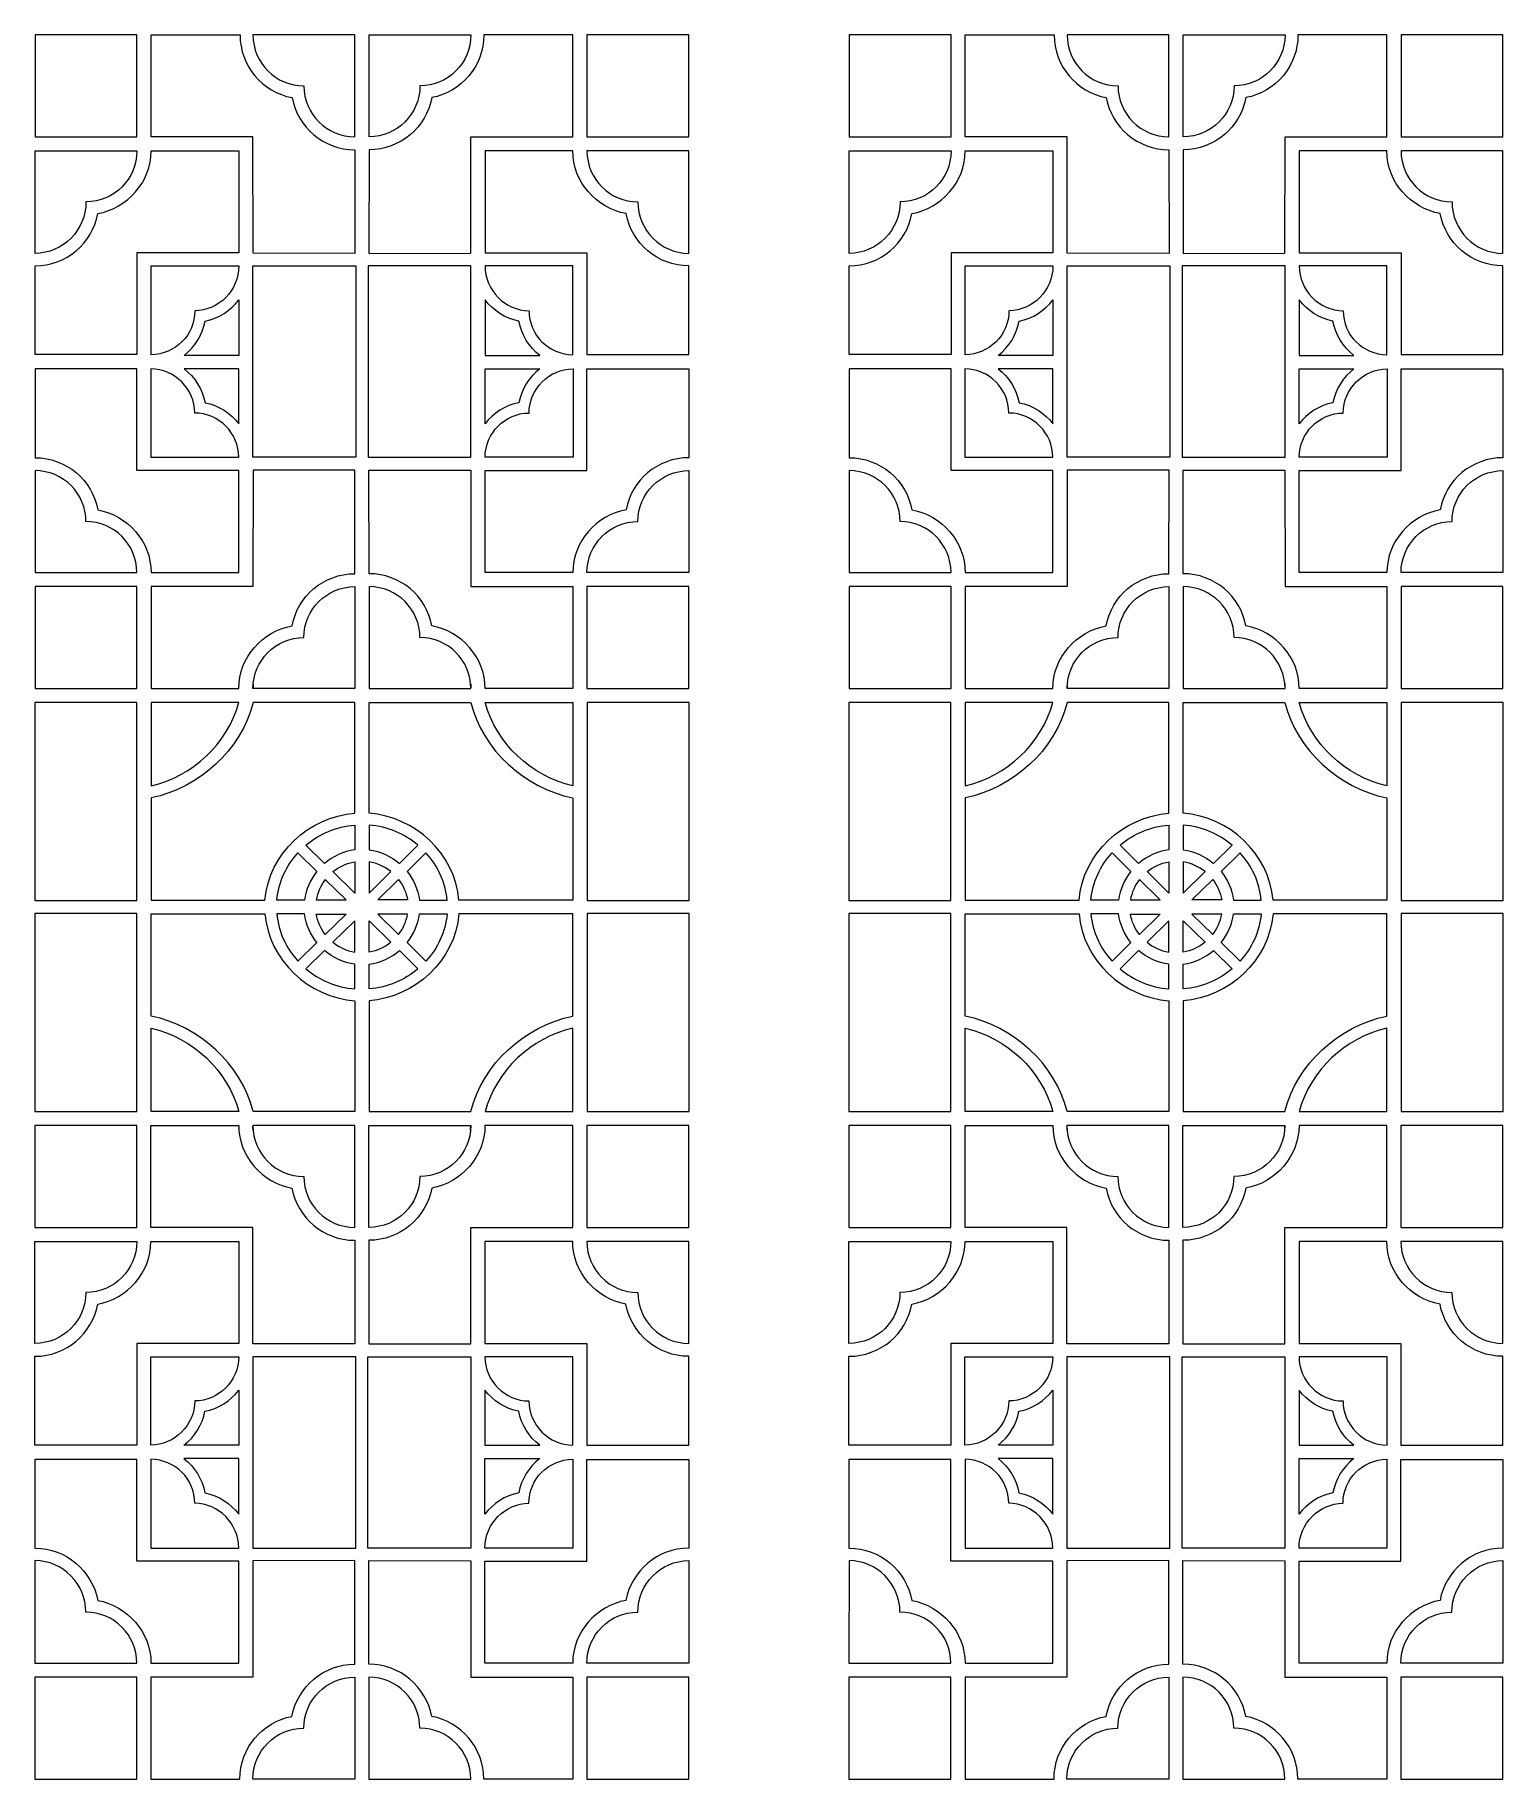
# Model space of a CAD drawing. Header units: centimetres. Extents: x -94 to 94, y -111 to 111.
import ezdxf

# ---------------------------------------------------------------- set-up
doc = ezdxf.new("R2010")
doc.units = ezdxf.units.CM
doc.header["$MEASUREMENT"] = 0
doc.layers.add('layer 1', color=7, linetype='Continuous')

msp = doc.modelspace()

# ---------------------------------------------------------------- linework, layer by layer
at = {"layer": 'layer 1', "color": 114, "lineweight": 9}
for points in [[(-93.63797, 98.27809), (-80.63809, 98.27809), (-80.63809, 111.27809), (-93.63797, 111.27809), (-93.63797, 98.27809)], [(-23.22065, 98.27809), (-10.22077, 98.27809), (-10.22077, 111.27809), (-23.22065, 111.27809), (-23.22065, 98.27809)], [(-93.63846, 27.87579), (-80.63744, 27.87579), (-80.63744, 40.87579), (-93.63846, 40.87579), (-93.63846, 27.87579)], [(-93.65506, 0.81741), (-80.65506, 0.81741), (-80.65506, 26.07551), (-93.65506, 26.07551), (-93.65506, 0.81741)], [(-93.65506, -26.07485), (-80.65506, -26.07485), (-80.65506, -0.81675), (-93.65506, -0.81675), (-93.65506, -26.07485)], [(-23.20276, -26.07485), (-10.20276, -26.07485), (-10.20276, -0.81675), (-23.20276, -0.81675), (-23.20276, -26.07485)], [(-93.65461, -40.8758), (-80.65359, -40.8758), (-80.65359, -27.8758), (-93.65461, -27.8758), (-93.65461, -40.8758)], [(-23.23745, -40.8758), (-10.23643, -40.8758), (-10.23643, -27.8758), (-23.23745, -27.8758), (-23.23745, -40.8758)], [(-93.65412, -111.2781), (-80.65424, -111.2781), (-80.65424, -98.2781), (-93.65412, -98.2781), (-93.65412, -111.2781)]]:
    msp.add_lwpolyline(points, close=True, dxfattribs=at)
at = {"layer": 'layer 1', "color": 177, "lineweight": 9}
for points in [[(10.21985, 98.27809), (23.21973, 98.27809), (23.21973, 111.27809), (10.21985, 111.27809), (10.21985, 98.27809)], [(80.63717, 98.27809), (93.63705, 98.27809), (93.63705, 111.27809), (80.63717, 111.27809), (80.63717, 98.27809)], [(10.21936, 27.87579), (23.22038, 27.87579), (23.22038, 40.87579), (10.21936, 40.87579), (10.21936, 27.87579)], [(10.20276, 0.81741), (23.20276, 0.81741), (23.20276, 26.07551), (10.20276, 26.07551), (10.20276, 0.81741)], [(10.20276, -26.07485), (23.20276, -26.07485), (23.20276, -0.81675), (10.20276, -0.81675), (10.20276, -26.07485)], [(80.65506, -26.07485), (93.65506, -26.07485), (93.65506, -0.81675), (80.65506, -0.81675), (80.65506, -26.07485)], [(10.20321, -40.8758), (23.20423, -40.8758), (23.20423, -27.8758), (10.20321, -27.8758), (10.20321, -40.8758)], [(80.62037, -40.8758), (93.62139, -40.8758), (93.62139, -27.8758), (80.62037, -27.8758), (80.62037, -40.8758)], [(10.2037, -111.2781), (23.20358, -111.2781), (23.20358, -98.2781), (10.2037, -98.2781), (10.2037, -111.2781)]]:
    msp.add_lwpolyline(points, close=True, dxfattribs=at)
at = {"layer": 'layer 1', "color": 114, "lineweight": 9}
for points, knots in [([(-52.8306, 96.62828), (-56.81494, 96.62828), (-60.13247, 99.489), (-60.84087, 103.26804), (-60.84087, 103.26804), (-64.61992, 103.97645), (-67.4806, 107.29396), (-67.4806, 111.27828), (-67.4806, 111.27828), (-67.4806, 111.27828), (-78.8306, 111.27828), (-78.8306, 111.27828), (-78.8306, 111.27828), (-78.8306, 111.27828), (-78.8306, 98.27828), (-78.8306, 98.27828), (-78.8306, 98.27828), (-78.8306, 98.27828), (-65.8306, 98.27828), (-65.8306, 98.27828), (-65.8306, 98.27828), (-65.8306, 98.27828), (-65.82869, 83.42633), (-65.82869, 83.42633), (-65.82869, 83.42633), (-65.82869, 83.42633), (-52.82077, 83.40285), (-52.82077, 83.40285), (-52.82077, 83.40285), (-52.82077, 83.40285), (-52.8306, 96.62828), (-52.8306, 96.62828)], [0, 0, 0, 0, 0.111111111, 0.111111111, 0.111111111, 0.111111111, 0.222222222, 0.222222222, 0.222222222, 0.222222222, 0.333333333, 0.333333333, 0.333333333, 0.333333333, 0.444444444, 0.444444444, 0.444444444, 0.444444444, 0.555555556, 0.555555556, 0.555555556, 0.555555556, 0.666666667, 0.666666667, 0.666666667, 0.666666667, 0.777777778, 0.777777778, 0.777777778, 0.777777778, 1, 1, 1, 1]), ([(-52.8306, 98.27828), (-56.41984, 98.27828), (-59.3306, 101.18904), (-59.3306, 104.77828), (-59.3306, 104.77828), (-62.91984, 104.77828), (-65.8306, 107.68904), (-65.8306, 111.27828), (-65.8306, 111.27828), (-65.8306, 111.27828), (-52.8306, 111.27828), (-52.8306, 111.27828), (-52.8306, 111.27828), (-52.8306, 111.27828), (-52.8306, 98.27828), (-52.8306, 98.27828)], [0, 0, 0, 0, 0.2, 0.2, 0.2, 0.2, 0.4, 0.4, 0.4, 0.4, 0.6, 0.6, 0.6, 0.6, 1, 1, 1, 1]), ([(-51.02814, 96.62828), (-47.0438, 96.62828), (-43.72627, 99.489), (-43.01787, 103.26804), (-43.01787, 103.26804), (-39.23882, 103.97645), (-36.37814, 107.29396), (-36.37814, 111.27828), (-36.37814, 111.27828), (-36.37814, 111.27828), (-25.02814, 111.27828), (-25.02814, 111.27828), (-25.02814, 111.27828), (-25.02814, 111.27828), (-25.02814, 98.27828), (-25.02814, 98.27828), (-25.02814, 98.27828), (-25.02814, 98.27828), (-38.02814, 98.27828), (-38.02814, 98.27828), (-38.02814, 98.27828), (-38.02814, 98.27828), (-38.03005, 83.42633), (-38.03005, 83.42633), (-38.03005, 83.42633), (-38.03005, 83.42633), (-51.03797, 83.40285), (-51.03797, 83.40285), (-51.03797, 83.40285), (-51.03797, 83.40285), (-51.02814, 96.62828), (-51.02814, 96.62828)], [0, 0, 0, 0, 0.111111111, 0.111111111, 0.111111111, 0.111111111, 0.222222222, 0.222222222, 0.222222222, 0.222222222, 0.333333333, 0.333333333, 0.333333333, 0.333333333, 0.444444444, 0.444444444, 0.444444444, 0.444444444, 0.555555556, 0.555555556, 0.555555556, 0.555555556, 0.666666667, 0.666666667, 0.666666667, 0.666666667, 0.777777778, 0.777777778, 0.777777778, 0.777777778, 1, 1, 1, 1]), ([(-51.02814, 98.27828), (-47.4389, 98.27828), (-44.52814, 101.18904), (-44.52814, 104.77828), (-44.52814, 104.77828), (-40.9389, 104.77828), (-38.02814, 107.68904), (-38.02814, 111.27828), (-38.02814, 111.27828), (-38.02814, 111.27828), (-51.02814, 111.27828), (-51.02814, 111.27828), (-51.02814, 111.27828), (-51.02814, 111.27828), (-51.02814, 98.27828), (-51.02814, 98.27828)], [0, 0, 0, 0, 0.2, 0.2, 0.2, 0.2, 0.4, 0.4, 0.4, 0.4, 0.6, 0.6, 0.6, 0.6, 1, 1, 1, 1]), ([(-93.63469, 83.40369), (-90.04545, 83.40369), (-87.13762, 86.3877), (-87.13762, 89.97694), (-87.13762, 89.97694), (-83.54838, 89.97694), (-80.63762, 92.8877), (-80.63762, 96.47694), (-80.63762, 96.47694), (-80.63762, 96.47694), (-93.63762, 96.47694), (-93.63762, 96.47694), (-93.63762, 96.47694), (-93.63762, 96.47694), (-93.63469, 83.40369), (-93.63469, 83.40369)], [0, 0, 0, 0, 0.2, 0.2, 0.2, 0.2, 0.4, 0.4, 0.4, 0.4, 0.6, 0.6, 0.6, 0.6, 1, 1, 1, 1]), ([(-80.63762, 83.47694), (-80.63762, 83.47694), (-67.63762, 83.47694), (-67.63762, 83.47694), (-67.63762, 83.47694), (-67.63762, 83.47694), (-67.63762, 96.47694), (-67.63762, 96.47694), (-67.63762, 96.47694), (-67.63762, 96.47694), (-78.8294, 96.47694), (-78.8294, 96.47694), (-78.8294, 96.47694), (-78.8294, 92.49262), (-81.8483, 89.17511), (-85.62735, 88.4667), (-85.62735, 88.4667), (-86.33575, 84.68766), (-89.65328, 81.79824), (-93.63762, 81.79824), (-93.63762, 81.79824), (-93.63762, 81.79824), (-93.63762, 70.47694), (-93.63762, 70.47694), (-93.63762, 70.47694), (-93.63762, 70.47694), (-80.63762, 70.47694), (-80.63762, 70.47694), (-80.63762, 70.47694), (-80.63762, 70.47694), (-80.63762, 83.47694), (-80.63762, 83.47694)], [0, 0, 0, 0, 0.111111111, 0.111111111, 0.111111111, 0.111111111, 0.222222222, 0.222222222, 0.222222222, 0.222222222, 0.333333333, 0.333333333, 0.333333333, 0.333333333, 0.444444444, 0.444444444, 0.444444444, 0.444444444, 0.555555556, 0.555555556, 0.555555556, 0.555555556, 0.666666667, 0.666666667, 0.666666667, 0.666666667, 0.777777778, 0.777777778, 0.777777778, 0.777777778, 1, 1, 1, 1]), ([(-23.22112, 83.47694), (-23.22112, 83.47694), (-36.22112, 83.47694), (-36.22112, 83.47694), (-36.22112, 83.47694), (-36.22112, 83.47694), (-36.22112, 96.47694), (-36.22112, 96.47694), (-36.22112, 96.47694), (-36.22112, 96.47694), (-25.02934, 96.47694), (-25.02934, 96.47694), (-25.02934, 96.47694), (-25.02934, 92.49262), (-22.01044, 89.17511), (-18.23139, 88.4667), (-18.23139, 88.4667), (-17.52299, 84.68766), (-14.20546, 81.79824), (-10.22112, 81.79824), (-10.22112, 81.79824), (-10.22112, 81.79824), (-10.22112, 70.47694), (-10.22112, 70.47694), (-10.22112, 70.47694), (-10.22112, 70.47694), (-23.22112, 70.47694), (-23.22112, 70.47694), (-23.22112, 70.47694), (-23.22112, 70.47694), (-23.22112, 83.47694), (-23.22112, 83.47694)], [0, 0, 0, 0, 0.111111111, 0.111111111, 0.111111111, 0.111111111, 0.222222222, 0.222222222, 0.222222222, 0.222222222, 0.333333333, 0.333333333, 0.333333333, 0.333333333, 0.444444444, 0.444444444, 0.444444444, 0.444444444, 0.555555556, 0.555555556, 0.555555556, 0.555555556, 0.666666667, 0.666666667, 0.666666667, 0.666666667, 0.777777778, 0.777777778, 0.777777778, 0.777777778, 1, 1, 1, 1]), ([(-10.22405, 83.40369), (-13.81329, 83.40369), (-16.72112, 86.3877), (-16.72112, 89.97694), (-16.72112, 89.97694), (-20.31036, 89.97694), (-23.22112, 92.8877), (-23.22112, 96.47694), (-23.22112, 96.47694), (-23.22112, 96.47694), (-10.22112, 96.47694), (-10.22112, 96.47694), (-10.22112, 96.47694), (-10.22112, 96.47694), (-10.22405, 83.40369), (-10.22405, 83.40369)], [0, 0, 0, 0, 0.2, 0.2, 0.2, 0.2, 0.4, 0.4, 0.4, 0.4, 0.6, 0.6, 0.6, 0.6, 1, 1, 1, 1]), ([(-78.83022, 70.47314), (-75.75664, 70.52197), (-73.25247, 72.92764), (-73.25247, 76.08825), (-73.25247, 76.08825), (-70.18184, 76.08825), (-67.63902, 78.67459), (-67.63902, 81.79771), (-67.63902, 81.79771), (-67.63902, 81.79771), (-78.83022, 81.79771), (-78.83022, 81.79771), (-78.83022, 81.79771), (-78.83022, 81.79771), (-78.83022, 70.47314), (-78.83022, 70.47314)], [0, 0, 0, 0, 0.2, 0.2, 0.2, 0.2, 0.4, 0.4, 0.4, 0.4, 0.6, 0.6, 0.6, 0.6, 1, 1, 1, 1]), ([(-65.83033, 81.79985), (-65.83033, 81.79985), (-65.83033, 57.38092), (-65.83033, 57.38092), (-65.83033, 57.38092), (-65.83033, 57.38092), (-52.71326, 57.38092), (-52.71326, 57.38092), (-52.71326, 57.38092), (-52.71326, 57.38092), (-52.71326, 81.79985), (-52.71326, 81.79985), (-52.71326, 81.79985), (-52.71326, 81.79985), (-65.83033, 81.79985), (-65.83033, 81.79985)], [0, 0, 0, 0, 0.2, 0.2, 0.2, 0.2, 0.4, 0.4, 0.4, 0.4, 0.6, 0.6, 0.6, 0.6, 1, 1, 1, 1]), ([(-38.02841, 81.79985), (-38.02841, 81.79985), (-38.02841, 57.38092), (-38.02841, 57.38092), (-38.02841, 57.38092), (-38.02841, 57.38092), (-51.14548, 57.38092), (-51.14548, 57.38092), (-51.14548, 57.38092), (-51.14548, 57.38092), (-51.14548, 81.79985), (-51.14548, 81.79985), (-51.14548, 81.79985), (-51.14548, 81.79985), (-38.02841, 81.79985), (-38.02841, 81.79985)], [0, 0, 0, 0, 0.2, 0.2, 0.2, 0.2, 0.4, 0.4, 0.4, 0.4, 0.6, 0.6, 0.6, 0.6, 1, 1, 1, 1]), ([(-25.02852, 70.47314), (-28.1021, 70.52197), (-30.60627, 72.92764), (-30.60627, 76.08825), (-30.60627, 76.08825), (-33.6769, 76.08825), (-36.21972, 78.67459), (-36.21972, 81.79771), (-36.21972, 81.79771), (-36.21972, 81.79771), (-25.02852, 81.79771), (-25.02852, 81.79771), (-25.02852, 81.79771), (-25.02852, 81.79771), (-25.02852, 70.47314), (-25.02852, 70.47314)], [0, 0, 0, 0, 0.2, 0.2, 0.2, 0.2, 0.4, 0.4, 0.4, 0.4, 0.6, 0.6, 0.6, 0.6, 1, 1, 1, 1]), ([(-67.63902, 77.47901), (-68.67437, 76.08916), (-70.19714, 75.09553), (-71.94819, 74.76169), (-71.94819, 74.76169), (-72.27643, 72.98067), (-73.25335, 71.43185), (-74.61984, 70.37879), (-74.61984, 70.37879), (-74.61984, 70.37879), (-67.63902, 70.37879), (-67.63902, 70.37879), (-67.63902, 70.37879), (-67.63902, 70.37879), (-67.63902, 77.47901), (-67.63902, 77.47901)], [0, 0, 0, 0, 0.2, 0.2, 0.2, 0.2, 0.4, 0.4, 0.4, 0.4, 0.6, 0.6, 0.6, 0.6, 1, 1, 1, 1]), ([(-36.21972, 77.47901), (-35.18437, 76.08916), (-33.6616, 75.09553), (-31.91055, 74.76169), (-31.91055, 74.76169), (-31.58231, 72.98067), (-30.60539, 71.43185), (-29.2389, 70.37879), (-29.2389, 70.37879), (-29.2389, 70.37879), (-36.21972, 70.37879), (-36.21972, 70.37879), (-36.21972, 70.37879), (-36.21972, 70.37879), (-36.21972, 77.47901), (-36.21972, 77.47901)], [0, 0, 0, 0, 0.2, 0.2, 0.2, 0.2, 0.4, 0.4, 0.4, 0.4, 0.6, 0.6, 0.6, 0.6, 1, 1, 1, 1]), ([(-80.63762, 55.67694), (-80.63762, 55.67694), (-67.63762, 55.67694), (-67.63762, 55.67694), (-67.63762, 55.67694), (-67.63762, 55.67694), (-67.63762, 42.67694), (-67.63762, 42.67694), (-67.63762, 42.67694), (-67.63762, 42.67694), (-78.83462, 42.67694), (-78.83462, 42.67694), (-78.83462, 42.67694), (-78.83462, 46.66126), (-81.8483, 49.97877), (-85.62735, 50.68718), (-85.62735, 50.68718), (-86.33575, 54.46622), (-89.65328, 57.32694), (-93.63762, 57.32694), (-93.63762, 57.32694), (-93.63762, 57.32694), (-93.63762, 68.67694), (-93.63762, 68.67694), (-93.63762, 68.67694), (-93.63762, 68.67694), (-80.63762, 68.67694), (-80.63762, 68.67694), (-80.63762, 68.67694), (-80.63762, 68.67694), (-80.63762, 55.67694), (-80.63762, 55.67694)], [0, 0, 0, 0, 0.111111111, 0.111111111, 0.111111111, 0.111111111, 0.222222222, 0.222222222, 0.222222222, 0.222222222, 0.333333333, 0.333333333, 0.333333333, 0.333333333, 0.444444444, 0.444444444, 0.444444444, 0.444444444, 0.555555556, 0.555555556, 0.555555556, 0.555555556, 0.666666667, 0.666666667, 0.666666667, 0.666666667, 0.777777778, 0.777777778, 0.777777778, 0.777777778, 1, 1, 1, 1]), ([(-78.86592, 68.67093), (-75.81005, 68.62409), (-73.25594, 66.13677), (-73.25299, 63.03033), (-73.25299, 63.03033), (-73.25299, 63.03033), (-73.25292, 63.02486), (-73.25292, 63.02486), (-73.25292, 63.02486), (-73.25292, 63.02486), (-73.24748, 63.02479), (-73.24748, 63.02479), (-73.24748, 63.02479), (-70.18038, 63.02177), (-67.64134, 60.46681), (-67.63995, 57.38134), (-67.63995, 57.38134), (-67.63995, 57.38134), (-67.63991, 57.37879), (-67.63991, 57.37879), (-67.63991, 57.37879), (-67.63991, 57.37879), (-78.86592, 57.37879), (-78.86592, 57.37879), (-78.86592, 57.37879), (-78.86592, 57.37879), (-78.86592, 68.67093), (-78.86592, 68.67093)], [0, 0, 0, 0, 0.125, 0.125, 0.125, 0.125, 0.25, 0.25, 0.25, 0.25, 0.375, 0.375, 0.375, 0.375, 0.5, 0.5, 0.5, 0.5, 0.625, 0.625, 0.625, 0.625, 0.75, 0.75, 0.75, 0.75, 1, 1, 1, 1]), ([(-67.63991, 61.64954), (-68.67518, 63.02396), (-70.19782, 64.00656), (-71.94874, 64.33669), (-71.94874, 64.33669), (-72.27695, 66.09794), (-73.2538, 67.62956), (-74.62018, 68.67093), (-74.62018, 68.67093), (-74.62018, 68.67093), (-67.63991, 68.67093), (-67.63991, 68.67093), (-67.63991, 68.67093), (-67.63991, 68.67093), (-67.63991, 61.64954), (-67.63991, 61.64954)], [0, 0, 0, 0, 0.2, 0.2, 0.2, 0.2, 0.4, 0.4, 0.4, 0.4, 0.6, 0.6, 0.6, 0.6, 1, 1, 1, 1]), ([(-23.22112, 55.67694), (-23.22112, 55.67694), (-36.22112, 55.67694), (-36.22112, 55.67694), (-36.22112, 55.67694), (-36.22112, 55.67694), (-36.22112, 42.67694), (-36.22112, 42.67694), (-36.22112, 42.67694), (-36.22112, 42.67694), (-25.02412, 42.67694), (-25.02412, 42.67694), (-25.02412, 42.67694), (-25.02412, 46.66126), (-22.01044, 49.97877), (-18.23139, 50.68718), (-18.23139, 50.68718), (-17.52299, 54.46622), (-14.20546, 57.32694), (-10.22112, 57.32694), (-10.22112, 57.32694), (-10.22112, 57.32694), (-10.22112, 68.67694), (-10.22112, 68.67694), (-10.22112, 68.67694), (-10.22112, 68.67694), (-23.22112, 68.67694), (-23.22112, 68.67694), (-23.22112, 68.67694), (-23.22112, 68.67694), (-23.22112, 55.67694), (-23.22112, 55.67694)], [0, 0, 0, 0, 0.111111111, 0.111111111, 0.111111111, 0.111111111, 0.222222222, 0.222222222, 0.222222222, 0.222222222, 0.333333333, 0.333333333, 0.333333333, 0.333333333, 0.444444444, 0.444444444, 0.444444444, 0.444444444, 0.555555556, 0.555555556, 0.555555556, 0.555555556, 0.666666667, 0.666666667, 0.666666667, 0.666666667, 0.777777778, 0.777777778, 0.777777778, 0.777777778, 1, 1, 1, 1]), ([(-24.99282, 68.67093), (-28.04869, 68.62409), (-30.6028, 66.13677), (-30.60575, 63.03033), (-30.60575, 63.03033), (-30.60575, 63.03033), (-30.60582, 63.02486), (-30.60582, 63.02486), (-30.60582, 63.02486), (-30.60582, 63.02486), (-30.61126, 63.02479), (-30.61126, 63.02479), (-30.61126, 63.02479), (-33.67836, 63.02177), (-36.2174, 60.46681), (-36.21879, 57.38134), (-36.21879, 57.38134), (-36.21879, 57.38134), (-36.21883, 57.37879), (-36.21883, 57.37879), (-36.21883, 57.37879), (-36.21883, 57.37879), (-24.99282, 57.37879), (-24.99282, 57.37879), (-24.99282, 57.37879), (-24.99282, 57.37879), (-24.99282, 68.67093), (-24.99282, 68.67093)], [0, 0, 0, 0, 0.125, 0.125, 0.125, 0.125, 0.25, 0.25, 0.25, 0.25, 0.375, 0.375, 0.375, 0.375, 0.5, 0.5, 0.5, 0.5, 0.625, 0.625, 0.625, 0.625, 0.75, 0.75, 0.75, 0.75, 1, 1, 1, 1]), ([(-36.21883, 61.64954), (-35.18356, 63.02396), (-33.66092, 64.00656), (-31.91, 64.33669), (-31.91, 64.33669), (-31.58179, 66.09794), (-30.60494, 67.62956), (-29.23856, 68.67093), (-29.23856, 68.67093), (-29.23856, 68.67093), (-36.21883, 68.67093), (-36.21883, 68.67093), (-36.21883, 68.67093), (-36.21883, 68.67093), (-36.21883, 61.64954), (-36.21883, 61.64954)], [0, 0, 0, 0, 0.2, 0.2, 0.2, 0.2, 0.4, 0.4, 0.4, 0.4, 0.6, 0.6, 0.6, 0.6, 1, 1, 1, 1]), ([(-93.63762, 55.67694), (-90.04838, 55.67694), (-87.13762, 52.76618), (-87.13762, 49.17694), (-87.13762, 49.17694), (-83.54838, 49.17694), (-80.63762, 46.26618), (-80.63762, 42.67694), (-80.63762, 42.67694), (-80.63762, 42.67694), (-93.63762, 42.67694), (-93.63762, 42.67694), (-93.63762, 42.67694), (-93.63762, 42.67694), (-93.63762, 55.67694), (-93.63762, 55.67694)], [0, 0, 0, 0, 0.2, 0.2, 0.2, 0.2, 0.4, 0.4, 0.4, 0.4, 0.6, 0.6, 0.6, 0.6, 1, 1, 1, 1]), ([(-52.8306, 42.5256), (-56.81494, 42.5256), (-60.13247, 39.66488), (-60.84087, 35.88584), (-60.84087, 35.88584), (-64.61992, 35.17743), (-67.63684, 31.85992), (-67.63684, 27.8756), (-67.63684, 27.8756), (-67.63684, 27.8756), (-78.8306, 27.8756), (-78.8306, 27.8756), (-78.8306, 27.8756), (-78.8306, 27.8756), (-78.8306, 40.8756), (-78.8306, 40.8756), (-78.8306, 40.8756), (-78.8306, 40.8756), (-65.8306, 40.8756), (-65.8306, 40.8756), (-65.8306, 40.8756), (-65.8306, 40.8756), (-65.82869, 55.72755), (-65.82869, 55.72755), (-65.82869, 55.72755), (-65.82869, 55.72755), (-52.82077, 55.75103), (-52.82077, 55.75103), (-52.82077, 55.75103), (-52.82077, 55.75103), (-52.8306, 42.5256), (-52.8306, 42.5256)], [0, 0, 0, 0, 0.111111111, 0.111111111, 0.111111111, 0.111111111, 0.222222222, 0.222222222, 0.222222222, 0.222222222, 0.333333333, 0.333333333, 0.333333333, 0.333333333, 0.444444444, 0.444444444, 0.444444444, 0.444444444, 0.555555556, 0.555555556, 0.555555556, 0.555555556, 0.666666667, 0.666666667, 0.666666667, 0.666666667, 0.777777778, 0.777777778, 0.777777778, 0.777777778, 1, 1, 1, 1]), ([(-51.02814, 42.5256), (-47.0438, 42.5256), (-43.72627, 39.66488), (-43.01787, 35.88584), (-43.01787, 35.88584), (-39.23882, 35.17743), (-36.2219, 31.85992), (-36.2219, 27.8756), (-36.2219, 27.8756), (-36.2219, 27.8756), (-25.02814, 27.8756), (-25.02814, 27.8756), (-25.02814, 27.8756), (-25.02814, 27.8756), (-25.02814, 40.8756), (-25.02814, 40.8756), (-25.02814, 40.8756), (-25.02814, 40.8756), (-38.02814, 40.8756), (-38.02814, 40.8756), (-38.02814, 40.8756), (-38.02814, 40.8756), (-38.03005, 55.72755), (-38.03005, 55.72755), (-38.03005, 55.72755), (-38.03005, 55.72755), (-51.03797, 55.75103), (-51.03797, 55.75103), (-51.03797, 55.75103), (-51.03797, 55.75103), (-51.02814, 42.5256), (-51.02814, 42.5256)], [0, 0, 0, 0, 0.111111111, 0.111111111, 0.111111111, 0.111111111, 0.222222222, 0.222222222, 0.222222222, 0.222222222, 0.333333333, 0.333333333, 0.333333333, 0.333333333, 0.444444444, 0.444444444, 0.444444444, 0.444444444, 0.555555556, 0.555555556, 0.555555556, 0.555555556, 0.666666667, 0.666666667, 0.666666667, 0.666666667, 0.777777778, 0.777777778, 0.777777778, 0.777777778, 1, 1, 1, 1]), ([(-10.22112, 55.67694), (-13.81036, 55.67694), (-16.72112, 52.76618), (-16.72112, 49.17694), (-16.72112, 49.17694), (-20.31036, 49.17694), (-23.22112, 46.26618), (-23.22112, 42.67694), (-23.22112, 42.67694), (-23.22112, 42.67694), (-10.22112, 42.67694), (-10.22112, 42.67694), (-10.22112, 42.67694), (-10.22112, 42.67694), (-10.22112, 55.67694), (-10.22112, 55.67694)], [0, 0, 0, 0, 0.2, 0.2, 0.2, 0.2, 0.4, 0.4, 0.4, 0.4, 0.6, 0.6, 0.6, 0.6, 1, 1, 1, 1]), ([(-52.8306, 40.8756), (-56.41984, 40.8756), (-59.3306, 37.96484), (-59.3306, 34.3756), (-59.3306, 34.3756), (-62.91984, 34.3756), (-65.8306, 31.46484), (-65.8306, 27.8756), (-65.8306, 27.8756), (-65.8306, 27.8756), (-52.8306, 27.8756), (-52.8306, 27.8756), (-52.8306, 27.8756), (-52.8306, 27.8756), (-52.8306, 40.8756), (-52.8306, 40.8756)], [0, 0, 0, 0, 0.2, 0.2, 0.2, 0.2, 0.4, 0.4, 0.4, 0.4, 0.6, 0.6, 0.6, 0.6, 1, 1, 1, 1]), ([(-51.02814, 40.8756), (-47.4389, 40.8756), (-44.52814, 37.96484), (-44.52814, 34.3756), (-44.52814, 34.3756), (-40.9389, 34.3756), (-38.02814, 31.46484), (-38.02814, 27.8756), (-38.02814, 27.8756), (-38.02814, 27.8756), (-51.02814, 27.8756), (-51.02814, 27.8756), (-51.02814, 27.8756), (-51.02814, 27.8756), (-51.02814, 40.8756), (-51.02814, 40.8756)], [0, 0, 0, 0, 0.2, 0.2, 0.2, 0.2, 0.4, 0.4, 0.4, 0.4, 0.6, 0.6, 0.6, 0.6, 1, 1, 1, 1]), ([(-10.22028, 27.87579), (-10.22028, 27.87579), (-23.22131, 27.87579), (-23.22131, 27.87579), (-23.22131, 27.87579), (-23.22131, 27.87579), (-23.22131, 40.87579), (-23.22131, 40.87579), (-23.22131, 40.87579), (-23.22131, 40.87579), (-10.22028, 40.87579), (-10.22028, 40.87579), (-10.22028, 40.87579), (-10.22028, 40.87579), (-10.22028, 27.87579), (-10.22028, 27.87579)], [0, 0, 0, 0, 0.2, 0.2, 0.2, 0.2, 0.4, 0.4, 0.4, 0.4, 0.6, 0.6, 0.6, 0.6, 1, 1, 1, 1]), ([(-67.6357, 26.07567), (-69.07872, 20.81949), (-73.49836, 16.71607), (-78.8278, 15.45645), (-78.8278, 15.45645), (-78.8278, 15.45645), (-78.8278, 26.07567), (-78.8278, 26.07567), (-78.8278, 26.07567), (-78.8278, 26.07567), (-67.6357, 26.07567), (-67.6357, 26.07567)], [0, 0, 0, 0, 0.25, 0.25, 0.25, 0.25, 0.5, 0.5, 0.5, 0.5, 1, 1, 1, 1]), ([(-78.8278, 13.91873), (-72.66803, 15.23448), (-67.3337, 19.98918), (-65.82603, 26.07567), (-65.82603, 26.07567), (-65.82603, 26.07567), (-52.8278, 26.07567), (-52.8278, 26.07567), (-52.8278, 26.07567), (-52.8278, 26.07567), (-52.8278, 11.96166), (-52.8278, 11.96166), (-52.8278, 11.96166), (-58.70695, 11.51679), (-63.77935, 6.85848), (-64.29955, 0.88711), (-64.29955, 0.88711), (-64.29955, 0.88711), (-78.8278, 0.88515), (-78.8278, 0.88515), (-78.8278, 0.88515), (-78.8278, 0.88515), (-78.8278, 13.91873), (-78.8278, 13.91873)], [0, 0, 0, 0, 0.142857143, 0.142857143, 0.142857143, 0.142857143, 0.285714286, 0.285714286, 0.285714286, 0.285714286, 0.428571429, 0.428571429, 0.428571429, 0.428571429, 0.571428571, 0.571428571, 0.571428571, 0.571428571, 0.714285714, 0.714285714, 0.714285714, 0.714285714, 1, 1, 1, 1]), ([(-25.03002, 13.91873), (-31.18979, 15.23448), (-36.52412, 19.98918), (-38.03179, 26.07567), (-38.03179, 26.07567), (-38.03179, 26.07567), (-51.03002, 26.07567), (-51.03002, 26.07567), (-51.03002, 26.07567), (-51.03002, 26.07567), (-51.03002, 11.96166), (-51.03002, 11.96166), (-51.03002, 11.96166), (-45.15087, 11.51679), (-40.07847, 6.85848), (-39.55827, 0.88711), (-39.55827, 0.88711), (-39.55827, 0.88711), (-25.03002, 0.88515), (-25.03002, 0.88515), (-25.03002, 0.88515), (-25.03002, 0.88515), (-25.03002, 13.91873), (-25.03002, 13.91873)], [0, 0, 0, 0, 0.142857143, 0.142857143, 0.142857143, 0.142857143, 0.285714286, 0.285714286, 0.285714286, 0.285714286, 0.428571429, 0.428571429, 0.428571429, 0.428571429, 0.571428571, 0.571428571, 0.571428571, 0.571428571, 0.714285714, 0.714285714, 0.714285714, 0.714285714, 1, 1, 1, 1]), ([(-36.22212, 26.07567), (-34.7791, 20.81949), (-30.35946, 16.71607), (-25.03002, 15.45645), (-25.03002, 15.45645), (-25.03002, 15.45645), (-25.03002, 26.07567), (-25.03002, 26.07567), (-25.03002, 26.07567), (-25.03002, 26.07567), (-36.22212, 26.07567), (-36.22212, 26.07567)], [0, 0, 0, 0, 0.25, 0.25, 0.25, 0.25, 0.5, 0.5, 0.5, 0.5, 1, 1, 1, 1]), ([(-10.20276, 0.81741), (-10.20276, 0.81741), (-23.20276, 0.81741), (-23.20276, 0.81741), (-23.20276, 0.81741), (-23.20276, 0.81741), (-23.20276, 26.07551), (-23.20276, 26.07551), (-23.20276, 26.07551), (-23.20276, 26.07551), (-10.20276, 26.07551), (-10.20276, 26.07551), (-10.20276, 26.07551), (-10.20276, 26.07551), (-10.20276, 0.81741), (-10.20276, 0.81741)], [0, 0, 0, 0, 0.2, 0.2, 0.2, 0.2, 0.4, 0.4, 0.4, 0.4, 0.6, 0.6, 0.6, 0.6, 1, 1, 1, 1]), ([(-52.8278, 10.45673), (-55.24638, 10.2492), (-57.35948, 9.35252), (-59.07333, 7.87579), (-59.07333, 7.87579), (-59.07333, 7.87579), (-56.70292, 5.56216), (-56.70292, 5.56216), (-56.70292, 5.56216), (-55.62943, 6.47591), (-54.29527, 7.09258), (-52.8278, 7.28482), (-52.8278, 7.28482), (-52.8278, 7.28482), (-52.8278, 10.45673), (-52.8278, 10.45673)], [0, 0, 0, 0, 0.2, 0.2, 0.2, 0.2, 0.4, 0.4, 0.4, 0.4, 0.6, 0.6, 0.6, 0.6, 1, 1, 1, 1]), ([(-51.03002, 10.45673), (-48.61144, 10.2492), (-46.49834, 9.35252), (-44.78449, 7.87579), (-44.78449, 7.87579), (-44.78449, 7.87579), (-47.1549, 5.56216), (-47.1549, 5.56216), (-47.1549, 5.56216), (-48.22839, 6.47591), (-49.56255, 7.09258), (-51.03002, 7.28482), (-51.03002, 7.28482), (-51.03002, 7.28482), (-51.03002, 10.45673), (-51.03002, 10.45673)], [0, 0, 0, 0, 0.2, 0.2, 0.2, 0.2, 0.4, 0.4, 0.4, 0.4, 0.6, 0.6, 0.6, 0.6, 1, 1, 1, 1]), ([(-57.68912, 4.54871), (-57.68912, 4.54871), (-60.09266, 6.89468), (-60.09266, 6.89468), (-60.09266, 6.89468), (-61.608, 5.25358), (-62.56077, 3.20389), (-62.79268, 0.88875), (-62.79268, 0.88875), (-62.79268, 0.88875), (-59.27241, 0.89307), (-59.27241, 0.89307), (-59.27241, 0.89307), (-59.08114, 2.26533), (-58.51841, 3.51886), (-57.68912, 4.54871)], [0, 0, 0, 0, 0.2, 0.2, 0.2, 0.2, 0.4, 0.4, 0.4, 0.4, 0.6, 0.6, 0.6, 0.6, 1, 1, 1, 1]), ([(-46.1687, 4.54871), (-46.1687, 4.54871), (-43.76516, 6.89468), (-43.76516, 6.89468), (-43.76516, 6.89468), (-42.24982, 5.25358), (-41.29705, 3.20389), (-41.06514, 0.88875), (-41.06514, 0.88875), (-41.06514, 0.88875), (-44.58541, 0.89307), (-44.58541, 0.89307), (-44.58541, 0.89307), (-44.77668, 2.26533), (-45.33941, 3.51886), (-46.1687, 4.54871)], [0, 0, 0, 0, 0.2, 0.2, 0.2, 0.2, 0.4, 0.4, 0.4, 0.4, 0.6, 0.6, 0.6, 0.6, 1, 1, 1, 1]), ([(-52.8278, 5.7685), (-53.8763, 5.59558), (-54.8333, 5.15076), (-55.62379, 4.50888), (-55.62379, 4.50888), (-55.62379, 4.50888), (-52.8278, 1.7799), (-52.8278, 1.7799), (-52.8278, 1.7799), (-52.8278, 1.7799), (-52.8278, 5.7685), (-52.8278, 5.7685)], [0, 0, 0, 0, 0.25, 0.25, 0.25, 0.25, 0.5, 0.5, 0.5, 0.5, 1, 1, 1, 1]), ([(-51.03002, 5.7685), (-49.98152, 5.59558), (-49.02452, 5.15076), (-48.23403, 4.50888), (-48.23403, 4.50888), (-48.23403, 4.50888), (-51.03002, 1.7799), (-51.03002, 1.7799), (-51.03002, 1.7799), (-51.03002, 1.7799), (-51.03002, 5.7685), (-51.03002, 5.7685)], [0, 0, 0, 0, 0.25, 0.25, 0.25, 0.25, 0.5, 0.5, 0.5, 0.5, 1, 1, 1, 1]), ([(-53.95004, 0.89921), (-53.95004, 0.89921), (-57.7536, 0.89472), (-57.7536, 0.89472), (-57.7536, 0.89472), (-57.58367, 1.86069), (-57.18262, 2.74731), (-56.60955, 3.49501), (-56.60955, 3.49501), (-56.60955, 3.49501), (-53.95004, 0.89921), (-53.95004, 0.89921), (-53.95004, 0.89921), (-53.95004, 0.89921), (-53.95004, 0.89921), (-53.95004, 0.89921)], [0, 0, 0, 0, 0.2, 0.2, 0.2, 0.2, 0.4, 0.4, 0.4, 0.4, 0.6, 0.6, 0.6, 0.6, 1, 1, 1, 1]), ([(-49.90778, 0.89921), (-49.90778, 0.89921), (-46.10422, 0.89472), (-46.10422, 0.89472), (-46.10422, 0.89472), (-46.27415, 1.86069), (-46.6752, 2.74731), (-47.24827, 3.49501), (-47.24827, 3.49501), (-47.24827, 3.49501), (-49.90778, 0.89921), (-49.90778, 0.89921), (-49.90778, 0.89921), (-49.90778, 0.89921), (-49.90778, 0.89921), (-49.90778, 0.89921)], [0, 0, 0, 0, 0.2, 0.2, 0.2, 0.2, 0.4, 0.4, 0.4, 0.4, 0.6, 0.6, 0.6, 0.6, 1, 1, 1, 1]), ([(-78.8278, -13.91807), (-72.66803, -15.23382), (-67.3337, -19.98852), (-65.82603, -26.07501), (-65.82603, -26.07501), (-65.82603, -26.07501), (-52.8278, -26.07501), (-52.8278, -26.07501), (-52.8278, -26.07501), (-52.8278, -26.07501), (-52.8278, -11.961), (-52.8278, -11.961), (-52.8278, -11.961), (-58.70695, -11.51613), (-63.77935, -6.85782), (-64.29955, -0.88645), (-64.29955, -0.88645), (-64.29955, -0.88645), (-78.8278, -0.88449), (-78.8278, -0.88449), (-78.8278, -0.88449), (-78.8278, -0.88449), (-78.8278, -13.91807), (-78.8278, -13.91807)], [0, 0, 0, 0, 0.142857143, 0.142857143, 0.142857143, 0.142857143, 0.285714286, 0.285714286, 0.285714286, 0.285714286, 0.428571429, 0.428571429, 0.428571429, 0.428571429, 0.571428571, 0.571428571, 0.571428571, 0.571428571, 0.714285714, 0.714285714, 0.714285714, 0.714285714, 1, 1, 1, 1]), ([(-57.68912, -4.54805), (-57.68912, -4.54805), (-60.09266, -6.89402), (-60.09266, -6.89402), (-60.09266, -6.89402), (-61.608, -5.25292), (-62.56077, -3.20323), (-62.79268, -0.88809), (-62.79268, -0.88809), (-62.79268, -0.88809), (-59.27241, -0.89241), (-59.27241, -0.89241), (-59.27241, -0.89241), (-59.08114, -2.26467), (-58.51841, -3.5182), (-57.68912, -4.54805)], [0, 0, 0, 0, 0.2, 0.2, 0.2, 0.2, 0.4, 0.4, 0.4, 0.4, 0.6, 0.6, 0.6, 0.6, 1, 1, 1, 1]), ([(-53.95004, -0.89855), (-53.95004, -0.89855), (-57.7536, -0.89406), (-57.7536, -0.89406), (-57.7536, -0.89406), (-57.58367, -1.86003), (-57.18262, -2.74665), (-56.60955, -3.49435), (-56.60955, -3.49435), (-56.60955, -3.49435), (-53.95004, -0.89855), (-53.95004, -0.89855), (-53.95004, -0.89855), (-53.95004, -0.89855), (-53.95004, -0.89855), (-53.95004, -0.89855)], [0, 0, 0, 0, 0.2, 0.2, 0.2, 0.2, 0.4, 0.4, 0.4, 0.4, 0.6, 0.6, 0.6, 0.6, 1, 1, 1, 1]), ([(-52.8278, -5.76784), (-53.8763, -5.59492), (-54.8333, -5.1501), (-55.62379, -4.50822), (-55.62379, -4.50822), (-55.62379, -4.50822), (-52.8278, -1.77924), (-52.8278, -1.77924), (-52.8278, -1.77924), (-52.8278, -1.77924), (-52.8278, -5.76784), (-52.8278, -5.76784)], [0, 0, 0, 0, 0.25, 0.25, 0.25, 0.25, 0.5, 0.5, 0.5, 0.5, 1, 1, 1, 1]), ([(-25.03002, -13.91807), (-31.18979, -15.23382), (-36.52412, -19.98852), (-38.03179, -26.07501), (-38.03179, -26.07501), (-38.03179, -26.07501), (-51.03002, -26.07501), (-51.03002, -26.07501), (-51.03002, -26.07501), (-51.03002, -26.07501), (-51.03002, -11.961), (-51.03002, -11.961), (-51.03002, -11.961), (-45.15087, -11.51613), (-40.07847, -6.85782), (-39.55827, -0.88645), (-39.55827, -0.88645), (-39.55827, -0.88645), (-25.03002, -0.88449), (-25.03002, -0.88449), (-25.03002, -0.88449), (-25.03002, -0.88449), (-25.03002, -13.91807), (-25.03002, -13.91807)], [0, 0, 0, 0, 0.142857143, 0.142857143, 0.142857143, 0.142857143, 0.285714286, 0.285714286, 0.285714286, 0.285714286, 0.428571429, 0.428571429, 0.428571429, 0.428571429, 0.571428571, 0.571428571, 0.571428571, 0.571428571, 0.714285714, 0.714285714, 0.714285714, 0.714285714, 1, 1, 1, 1]), ([(-51.03002, -5.76784), (-49.98152, -5.59492), (-49.02452, -5.1501), (-48.23403, -4.50822), (-48.23403, -4.50822), (-48.23403, -4.50822), (-51.03002, -1.77924), (-51.03002, -1.77924), (-51.03002, -1.77924), (-51.03002, -1.77924), (-51.03002, -5.76784), (-51.03002, -5.76784)], [0, 0, 0, 0, 0.25, 0.25, 0.25, 0.25, 0.5, 0.5, 0.5, 0.5, 1, 1, 1, 1]), ([(-49.90778, -0.89855), (-49.90778, -0.89855), (-46.10422, -0.89406), (-46.10422, -0.89406), (-46.10422, -0.89406), (-46.27415, -1.86003), (-46.6752, -2.74665), (-47.24827, -3.49435), (-47.24827, -3.49435), (-47.24827, -3.49435), (-49.90778, -0.89855), (-49.90778, -0.89855), (-49.90778, -0.89855), (-49.90778, -0.89855), (-49.90778, -0.89855), (-49.90778, -0.89855)], [0, 0, 0, 0, 0.2, 0.2, 0.2, 0.2, 0.4, 0.4, 0.4, 0.4, 0.6, 0.6, 0.6, 0.6, 1, 1, 1, 1]), ([(-46.1687, -4.54805), (-46.1687, -4.54805), (-43.76516, -6.89402), (-43.76516, -6.89402), (-43.76516, -6.89402), (-42.24982, -5.25292), (-41.29705, -3.20323), (-41.06514, -0.88809), (-41.06514, -0.88809), (-41.06514, -0.88809), (-44.58541, -0.89241), (-44.58541, -0.89241), (-44.58541, -0.89241), (-44.77668, -2.26467), (-45.33941, -3.5182), (-46.1687, -4.54805)], [0, 0, 0, 0, 0.2, 0.2, 0.2, 0.2, 0.4, 0.4, 0.4, 0.4, 0.6, 0.6, 0.6, 0.6, 1, 1, 1, 1]), ([(-52.8278, -10.45607), (-55.24638, -10.24854), (-57.35948, -9.35186), (-59.07333, -7.87513), (-59.07333, -7.87513), (-59.07333, -7.87513), (-56.70292, -5.5615), (-56.70292, -5.5615), (-56.70292, -5.5615), (-55.62943, -6.47525), (-54.29527, -7.09192), (-52.8278, -7.28416), (-52.8278, -7.28416), (-52.8278, -7.28416), (-52.8278, -10.45607), (-52.8278, -10.45607)], [0, 0, 0, 0, 0.2, 0.2, 0.2, 0.2, 0.4, 0.4, 0.4, 0.4, 0.6, 0.6, 0.6, 0.6, 1, 1, 1, 1]), ([(-51.03002, -10.45607), (-48.61144, -10.24854), (-46.49834, -9.35186), (-44.78449, -7.87513), (-44.78449, -7.87513), (-44.78449, -7.87513), (-47.1549, -5.5615), (-47.1549, -5.5615), (-47.1549, -5.5615), (-48.22839, -6.47525), (-49.56255, -7.09192), (-51.03002, -7.28416), (-51.03002, -7.28416), (-51.03002, -7.28416), (-51.03002, -10.45607), (-51.03002, -10.45607)], [0, 0, 0, 0, 0.2, 0.2, 0.2, 0.2, 0.4, 0.4, 0.4, 0.4, 0.6, 0.6, 0.6, 0.6, 1, 1, 1, 1]), ([(-67.6357, -26.07501), (-69.07872, -20.81883), (-73.49836, -16.71541), (-78.8278, -15.45579), (-78.8278, -15.45579), (-78.8278, -15.45579), (-78.8278, -26.07501), (-78.8278, -26.07501), (-78.8278, -26.07501), (-78.8278, -26.07501), (-67.6357, -26.07501), (-67.6357, -26.07501)], [0, 0, 0, 0, 0.25, 0.25, 0.25, 0.25, 0.5, 0.5, 0.5, 0.5, 1, 1, 1, 1]), ([(-36.22212, -26.07501), (-34.7791, -20.81883), (-30.35946, -16.71541), (-25.03002, -15.45579), (-25.03002, -15.45579), (-25.03002, -15.45579), (-25.03002, -26.07501), (-25.03002, -26.07501), (-25.03002, -26.07501), (-25.03002, -26.07501), (-36.22212, -26.07501), (-36.22212, -26.07501)], [0, 0, 0, 0, 0.25, 0.25, 0.25, 0.25, 0.5, 0.5, 0.5, 0.5, 1, 1, 1, 1]), ([(-52.84675, -42.52561), (-56.83109, -42.52561), (-60.14862, -39.66489), (-60.85702, -35.88585), (-60.85702, -35.88585), (-64.63607, -35.17744), (-67.65299, -31.85993), (-67.65299, -27.87561), (-67.65299, -27.87561), (-67.65299, -27.87561), (-78.84675, -27.87561), (-78.84675, -27.87561), (-78.84675, -27.87561), (-78.84675, -27.87561), (-78.84675, -40.87561), (-78.84675, -40.87561), (-78.84675, -40.87561), (-78.84675, -40.87561), (-65.84675, -40.87561), (-65.84675, -40.87561), (-65.84675, -40.87561), (-65.84675, -40.87561), (-65.84484, -55.72756), (-65.84484, -55.72756), (-65.84484, -55.72756), (-65.84484, -55.72756), (-52.83692, -55.75104), (-52.83692, -55.75104), (-52.83692, -55.75104), (-52.83692, -55.75104), (-52.84675, -42.52561), (-52.84675, -42.52561)], [0, 0, 0, 0, 0.111111111, 0.111111111, 0.111111111, 0.111111111, 0.222222222, 0.222222222, 0.222222222, 0.222222222, 0.333333333, 0.333333333, 0.333333333, 0.333333333, 0.444444444, 0.444444444, 0.444444444, 0.444444444, 0.555555556, 0.555555556, 0.555555556, 0.555555556, 0.666666667, 0.666666667, 0.666666667, 0.666666667, 0.777777778, 0.777777778, 0.777777778, 0.777777778, 1, 1, 1, 1]), ([(-52.84675, -40.87561), (-56.43599, -40.87561), (-59.34675, -37.96485), (-59.34675, -34.37561), (-59.34675, -34.37561), (-62.93599, -34.37561), (-65.84675, -31.46485), (-65.84675, -27.87561), (-65.84675, -27.87561), (-65.84675, -27.87561), (-52.84675, -27.87561), (-52.84675, -27.87561), (-52.84675, -27.87561), (-52.84675, -27.87561), (-52.84675, -40.87561), (-52.84675, -40.87561)], [0, 0, 0, 0, 0.2, 0.2, 0.2, 0.2, 0.4, 0.4, 0.4, 0.4, 0.6, 0.6, 0.6, 0.6, 1, 1, 1, 1]), ([(-51.04429, -42.52561), (-47.05995, -42.52561), (-43.74242, -39.66489), (-43.03402, -35.88585), (-43.03402, -35.88585), (-39.25497, -35.17744), (-36.23805, -31.85993), (-36.23805, -27.87561), (-36.23805, -27.87561), (-36.23805, -27.87561), (-25.04429, -27.87561), (-25.04429, -27.87561), (-25.04429, -27.87561), (-25.04429, -27.87561), (-25.04429, -40.87561), (-25.04429, -40.87561), (-25.04429, -40.87561), (-25.04429, -40.87561), (-38.04429, -40.87561), (-38.04429, -40.87561), (-38.04429, -40.87561), (-38.04429, -40.87561), (-38.0462, -55.72756), (-38.0462, -55.72756), (-38.0462, -55.72756), (-38.0462, -55.72756), (-51.05412, -55.75104), (-51.05412, -55.75104), (-51.05412, -55.75104), (-51.05412, -55.75104), (-51.04429, -42.52561), (-51.04429, -42.52561)], [0, 0, 0, 0, 0.111111111, 0.111111111, 0.111111111, 0.111111111, 0.222222222, 0.222222222, 0.222222222, 0.222222222, 0.333333333, 0.333333333, 0.333333333, 0.333333333, 0.444444444, 0.444444444, 0.444444444, 0.444444444, 0.555555556, 0.555555556, 0.555555556, 0.555555556, 0.666666667, 0.666666667, 0.666666667, 0.666666667, 0.777777778, 0.777777778, 0.777777778, 0.777777778, 1, 1, 1, 1]), ([(-51.04429, -40.87561), (-47.45505, -40.87561), (-44.54429, -37.96485), (-44.54429, -34.37561), (-44.54429, -34.37561), (-40.95505, -34.37561), (-38.04429, -31.46485), (-38.04429, -27.87561), (-38.04429, -27.87561), (-38.04429, -27.87561), (-51.04429, -27.87561), (-51.04429, -27.87561), (-51.04429, -27.87561), (-51.04429, -27.87561), (-51.04429, -40.87561), (-51.04429, -40.87561)], [0, 0, 0, 0, 0.2, 0.2, 0.2, 0.2, 0.4, 0.4, 0.4, 0.4, 0.6, 0.6, 0.6, 0.6, 1, 1, 1, 1]), ([(-93.65377, -55.67695), (-90.06453, -55.67695), (-87.15377, -52.76619), (-87.15377, -49.17695), (-87.15377, -49.17695), (-83.56453, -49.17695), (-80.65377, -46.26619), (-80.65377, -42.67695), (-80.65377, -42.67695), (-80.65377, -42.67695), (-93.65377, -42.67695), (-93.65377, -42.67695), (-93.65377, -42.67695), (-93.65377, -42.67695), (-93.65377, -55.67695), (-93.65377, -55.67695)], [0, 0, 0, 0, 0.2, 0.2, 0.2, 0.2, 0.4, 0.4, 0.4, 0.4, 0.6, 0.6, 0.6, 0.6, 1, 1, 1, 1]), ([(-80.65377, -55.67695), (-80.65377, -55.67695), (-67.65377, -55.67695), (-67.65377, -55.67695), (-67.65377, -55.67695), (-67.65377, -55.67695), (-67.65377, -42.67695), (-67.65377, -42.67695), (-67.65377, -42.67695), (-67.65377, -42.67695), (-78.85077, -42.67695), (-78.85077, -42.67695), (-78.85077, -42.67695), (-78.85077, -46.66127), (-81.86445, -49.97878), (-85.6435, -50.68719), (-85.6435, -50.68719), (-86.3519, -54.46623), (-89.66943, -57.32695), (-93.65377, -57.32695), (-93.65377, -57.32695), (-93.65377, -57.32695), (-93.65377, -68.67695), (-93.65377, -68.67695), (-93.65377, -68.67695), (-93.65377, -68.67695), (-80.65377, -68.67695), (-80.65377, -68.67695), (-80.65377, -68.67695), (-80.65377, -68.67695), (-80.65377, -55.67695), (-80.65377, -55.67695)], [0, 0, 0, 0, 0.111111111, 0.111111111, 0.111111111, 0.111111111, 0.222222222, 0.222222222, 0.222222222, 0.222222222, 0.333333333, 0.333333333, 0.333333333, 0.333333333, 0.444444444, 0.444444444, 0.444444444, 0.444444444, 0.555555556, 0.555555556, 0.555555556, 0.555555556, 0.666666667, 0.666666667, 0.666666667, 0.666666667, 0.777777778, 0.777777778, 0.777777778, 0.777777778, 1, 1, 1, 1]), ([(-23.23727, -55.67695), (-23.23727, -55.67695), (-36.23727, -55.67695), (-36.23727, -55.67695), (-36.23727, -55.67695), (-36.23727, -55.67695), (-36.23727, -42.67695), (-36.23727, -42.67695), (-36.23727, -42.67695), (-36.23727, -42.67695), (-25.04027, -42.67695), (-25.04027, -42.67695), (-25.04027, -42.67695), (-25.04027, -46.66127), (-22.02659, -49.97878), (-18.24754, -50.68719), (-18.24754, -50.68719), (-17.53914, -54.46623), (-14.22161, -57.32695), (-10.23727, -57.32695), (-10.23727, -57.32695), (-10.23727, -57.32695), (-10.23727, -68.67695), (-10.23727, -68.67695), (-10.23727, -68.67695), (-10.23727, -68.67695), (-23.23727, -68.67695), (-23.23727, -68.67695), (-23.23727, -68.67695), (-23.23727, -68.67695), (-23.23727, -55.67695), (-23.23727, -55.67695)], [0, 0, 0, 0, 0.111111111, 0.111111111, 0.111111111, 0.111111111, 0.222222222, 0.222222222, 0.222222222, 0.222222222, 0.333333333, 0.333333333, 0.333333333, 0.333333333, 0.444444444, 0.444444444, 0.444444444, 0.444444444, 0.555555556, 0.555555556, 0.555555556, 0.555555556, 0.666666667, 0.666666667, 0.666666667, 0.666666667, 0.777777778, 0.777777778, 0.777777778, 0.777777778, 1, 1, 1, 1]), ([(-10.23727, -55.67695), (-13.82651, -55.67695), (-16.73727, -52.76619), (-16.73727, -49.17695), (-16.73727, -49.17695), (-20.32651, -49.17695), (-23.23727, -46.26619), (-23.23727, -42.67695), (-23.23727, -42.67695), (-23.23727, -42.67695), (-10.23727, -42.67695), (-10.23727, -42.67695), (-10.23727, -42.67695), (-10.23727, -42.67695), (-10.23727, -55.67695), (-10.23727, -55.67695)], [0, 0, 0, 0, 0.2, 0.2, 0.2, 0.2, 0.4, 0.4, 0.4, 0.4, 0.6, 0.6, 0.6, 0.6, 1, 1, 1, 1]), ([(-78.88207, -68.67094), (-75.8262, -68.6241), (-73.27209, -66.13678), (-73.26914, -63.03034), (-73.26914, -63.03034), (-73.26914, -63.03034), (-73.26907, -63.02487), (-73.26907, -63.02487), (-73.26907, -63.02487), (-73.26907, -63.02487), (-73.26363, -63.0248), (-73.26363, -63.0248), (-73.26363, -63.0248), (-70.19653, -63.02178), (-67.65749, -60.46682), (-67.6561, -57.38135), (-67.6561, -57.38135), (-67.6561, -57.38135), (-67.65606, -57.3788), (-67.65606, -57.3788), (-67.65606, -57.3788), (-67.65606, -57.3788), (-78.88207, -57.3788), (-78.88207, -57.3788), (-78.88207, -57.3788), (-78.88207, -57.3788), (-78.88207, -68.67094), (-78.88207, -68.67094)], [0, 0, 0, 0, 0.125, 0.125, 0.125, 0.125, 0.25, 0.25, 0.25, 0.25, 0.375, 0.375, 0.375, 0.375, 0.5, 0.5, 0.5, 0.5, 0.625, 0.625, 0.625, 0.625, 0.75, 0.75, 0.75, 0.75, 1, 1, 1, 1]), ([(-65.84648, -81.79986), (-65.84648, -81.79986), (-65.84648, -57.38093), (-65.84648, -57.38093), (-65.84648, -57.38093), (-65.84648, -57.38093), (-52.72941, -57.38093), (-52.72941, -57.38093), (-52.72941, -57.38093), (-52.72941, -57.38093), (-52.72941, -81.79986), (-52.72941, -81.79986), (-52.72941, -81.79986), (-52.72941, -81.79986), (-65.84648, -81.79986), (-65.84648, -81.79986)], [0, 0, 0, 0, 0.2, 0.2, 0.2, 0.2, 0.4, 0.4, 0.4, 0.4, 0.6, 0.6, 0.6, 0.6, 1, 1, 1, 1]), ([(-38.04456, -81.79986), (-38.04456, -81.79986), (-38.04456, -57.38093), (-38.04456, -57.38093), (-38.04456, -57.38093), (-38.04456, -57.38093), (-51.16163, -57.38093), (-51.16163, -57.38093), (-51.16163, -57.38093), (-51.16163, -57.38093), (-51.16163, -81.79986), (-51.16163, -81.79986), (-51.16163, -81.79986), (-51.16163, -81.79986), (-38.04456, -81.79986), (-38.04456, -81.79986)], [0, 0, 0, 0, 0.2, 0.2, 0.2, 0.2, 0.4, 0.4, 0.4, 0.4, 0.6, 0.6, 0.6, 0.6, 1, 1, 1, 1]), ([(-25.00897, -68.67094), (-28.06484, -68.6241), (-30.61895, -66.13678), (-30.6219, -63.03034), (-30.6219, -63.03034), (-30.6219, -63.03034), (-30.62197, -63.02487), (-30.62197, -63.02487), (-30.62197, -63.02487), (-30.62197, -63.02487), (-30.62741, -63.0248), (-30.62741, -63.0248), (-30.62741, -63.0248), (-33.69451, -63.02178), (-36.23355, -60.46682), (-36.23494, -57.38135), (-36.23494, -57.38135), (-36.23494, -57.38135), (-36.23498, -57.3788), (-36.23498, -57.3788), (-36.23498, -57.3788), (-36.23498, -57.3788), (-25.00897, -57.3788), (-25.00897, -57.3788), (-25.00897, -57.3788), (-25.00897, -57.3788), (-25.00897, -68.67094), (-25.00897, -68.67094)], [0, 0, 0, 0, 0.125, 0.125, 0.125, 0.125, 0.25, 0.25, 0.25, 0.25, 0.375, 0.375, 0.375, 0.375, 0.5, 0.5, 0.5, 0.5, 0.625, 0.625, 0.625, 0.625, 0.75, 0.75, 0.75, 0.75, 1, 1, 1, 1]), ([(-67.65606, -61.64955), (-68.69133, -63.02397), (-70.21397, -64.00657), (-71.96489, -64.3367), (-71.96489, -64.3367), (-72.2931, -66.09795), (-73.26995, -67.62957), (-74.63633, -68.67094), (-74.63633, -68.67094), (-74.63633, -68.67094), (-67.65606, -68.67094), (-67.65606, -68.67094), (-67.65606, -68.67094), (-67.65606, -68.67094), (-67.65606, -61.64955), (-67.65606, -61.64955)], [0, 0, 0, 0, 0.2, 0.2, 0.2, 0.2, 0.4, 0.4, 0.4, 0.4, 0.6, 0.6, 0.6, 0.6, 1, 1, 1, 1]), ([(-36.23498, -61.64955), (-35.19971, -63.02397), (-33.67707, -64.00657), (-31.92615, -64.3367), (-31.92615, -64.3367), (-31.59794, -66.09795), (-30.62109, -67.62957), (-29.25471, -68.67094), (-29.25471, -68.67094), (-29.25471, -68.67094), (-36.23498, -68.67094), (-36.23498, -68.67094), (-36.23498, -68.67094), (-36.23498, -68.67094), (-36.23498, -61.64955), (-36.23498, -61.64955)], [0, 0, 0, 0, 0.2, 0.2, 0.2, 0.2, 0.4, 0.4, 0.4, 0.4, 0.6, 0.6, 0.6, 0.6, 1, 1, 1, 1]), ([(-80.65377, -83.47695), (-80.65377, -83.47695), (-67.65377, -83.47695), (-67.65377, -83.47695), (-67.65377, -83.47695), (-67.65377, -83.47695), (-67.65377, -96.47695), (-67.65377, -96.47695), (-67.65377, -96.47695), (-67.65377, -96.47695), (-78.84555, -96.47695), (-78.84555, -96.47695), (-78.84555, -96.47695), (-78.84555, -92.49263), (-81.86445, -89.17512), (-85.6435, -88.46671), (-85.6435, -88.46671), (-86.3519, -84.68767), (-89.66943, -81.79825), (-93.65377, -81.79825), (-93.65377, -81.79825), (-93.65377, -81.79825), (-93.65377, -70.47695), (-93.65377, -70.47695), (-93.65377, -70.47695), (-93.65377, -70.47695), (-80.65377, -70.47695), (-80.65377, -70.47695), (-80.65377, -70.47695), (-80.65377, -70.47695), (-80.65377, -83.47695), (-80.65377, -83.47695)], [0, 0, 0, 0, 0.111111111, 0.111111111, 0.111111111, 0.111111111, 0.222222222, 0.222222222, 0.222222222, 0.222222222, 0.333333333, 0.333333333, 0.333333333, 0.333333333, 0.444444444, 0.444444444, 0.444444444, 0.444444444, 0.555555556, 0.555555556, 0.555555556, 0.555555556, 0.666666667, 0.666666667, 0.666666667, 0.666666667, 0.777777778, 0.777777778, 0.777777778, 0.777777778, 1, 1, 1, 1]), ([(-78.84637, -70.47315), (-75.77279, -70.52198), (-73.26862, -72.92765), (-73.26862, -76.08826), (-73.26862, -76.08826), (-70.19799, -76.08826), (-67.65517, -78.6746), (-67.65517, -81.79772), (-67.65517, -81.79772), (-67.65517, -81.79772), (-78.84637, -81.79772), (-78.84637, -81.79772), (-78.84637, -81.79772), (-78.84637, -81.79772), (-78.84637, -70.47315), (-78.84637, -70.47315)], [0, 0, 0, 0, 0.2, 0.2, 0.2, 0.2, 0.4, 0.4, 0.4, 0.4, 0.6, 0.6, 0.6, 0.6, 1, 1, 1, 1]), ([(-67.65517, -77.47902), (-68.69052, -76.08917), (-70.21329, -75.09554), (-71.96434, -74.7617), (-71.96434, -74.7617), (-72.29258, -72.98068), (-73.2695, -71.43186), (-74.63599, -70.3788), (-74.63599, -70.3788), (-74.63599, -70.3788), (-67.65517, -70.3788), (-67.65517, -70.3788), (-67.65517, -70.3788), (-67.65517, -70.3788), (-67.65517, -77.47902), (-67.65517, -77.47902)], [0, 0, 0, 0, 0.2, 0.2, 0.2, 0.2, 0.4, 0.4, 0.4, 0.4, 0.6, 0.6, 0.6, 0.6, 1, 1, 1, 1]), ([(-23.23727, -83.47695), (-23.23727, -83.47695), (-36.23727, -83.47695), (-36.23727, -83.47695), (-36.23727, -83.47695), (-36.23727, -83.47695), (-36.23727, -96.47695), (-36.23727, -96.47695), (-36.23727, -96.47695), (-36.23727, -96.47695), (-25.04549, -96.47695), (-25.04549, -96.47695), (-25.04549, -96.47695), (-25.04549, -92.49263), (-22.02659, -89.17512), (-18.24754, -88.46671), (-18.24754, -88.46671), (-17.53914, -84.68767), (-14.22161, -81.79825), (-10.23727, -81.79825), (-10.23727, -81.79825), (-10.23727, -81.79825), (-10.23727, -70.47695), (-10.23727, -70.47695), (-10.23727, -70.47695), (-10.23727, -70.47695), (-23.23727, -70.47695), (-23.23727, -70.47695), (-23.23727, -70.47695), (-23.23727, -70.47695), (-23.23727, -83.47695), (-23.23727, -83.47695)], [0, 0, 0, 0, 0.111111111, 0.111111111, 0.111111111, 0.111111111, 0.222222222, 0.222222222, 0.222222222, 0.222222222, 0.333333333, 0.333333333, 0.333333333, 0.333333333, 0.444444444, 0.444444444, 0.444444444, 0.444444444, 0.555555556, 0.555555556, 0.555555556, 0.555555556, 0.666666667, 0.666666667, 0.666666667, 0.666666667, 0.777777778, 0.777777778, 0.777777778, 0.777777778, 1, 1, 1, 1]), ([(-36.23587, -77.47902), (-35.20052, -76.08917), (-33.67775, -75.09554), (-31.9267, -74.7617), (-31.9267, -74.7617), (-31.59846, -72.98068), (-30.62154, -71.43186), (-29.25505, -70.3788), (-29.25505, -70.3788), (-29.25505, -70.3788), (-36.23587, -70.3788), (-36.23587, -70.3788), (-36.23587, -70.3788), (-36.23587, -70.3788), (-36.23587, -77.47902), (-36.23587, -77.47902)], [0, 0, 0, 0, 0.2, 0.2, 0.2, 0.2, 0.4, 0.4, 0.4, 0.4, 0.6, 0.6, 0.6, 0.6, 1, 1, 1, 1]), ([(-25.04467, -70.47315), (-28.11825, -70.52198), (-30.62242, -72.92765), (-30.62242, -76.08826), (-30.62242, -76.08826), (-33.69305, -76.08826), (-36.23587, -78.6746), (-36.23587, -81.79772), (-36.23587, -81.79772), (-36.23587, -81.79772), (-25.04467, -81.79772), (-25.04467, -81.79772), (-25.04467, -81.79772), (-25.04467, -81.79772), (-25.04467, -70.47315), (-25.04467, -70.47315)], [0, 0, 0, 0, 0.2, 0.2, 0.2, 0.2, 0.4, 0.4, 0.4, 0.4, 0.6, 0.6, 0.6, 0.6, 1, 1, 1, 1]), ([(-93.65084, -83.4037), (-90.0616, -83.4037), (-87.15377, -86.38771), (-87.15377, -89.97695), (-87.15377, -89.97695), (-83.56453, -89.97695), (-80.65377, -92.88771), (-80.65377, -96.47695), (-80.65377, -96.47695), (-80.65377, -96.47695), (-93.65377, -96.47695), (-93.65377, -96.47695), (-93.65377, -96.47695), (-93.65377, -96.47695), (-93.65084, -83.4037), (-93.65084, -83.4037)], [0, 0, 0, 0, 0.2, 0.2, 0.2, 0.2, 0.4, 0.4, 0.4, 0.4, 0.6, 0.6, 0.6, 0.6, 1, 1, 1, 1]), ([(-52.84675, -96.62829), (-56.83109, -96.62829), (-60.14862, -99.48901), (-60.85702, -103.26805), (-60.85702, -103.26805), (-64.63607, -103.97646), (-67.49675, -107.29397), (-67.49675, -111.27829), (-67.49675, -111.27829), (-67.49675, -111.27829), (-78.84675, -111.27829), (-78.84675, -111.27829), (-78.84675, -111.27829), (-78.84675, -111.27829), (-78.84675, -98.27829), (-78.84675, -98.27829), (-78.84675, -98.27829), (-78.84675, -98.27829), (-65.84675, -98.27829), (-65.84675, -98.27829), (-65.84675, -98.27829), (-65.84675, -98.27829), (-65.84484, -83.42634), (-65.84484, -83.42634), (-65.84484, -83.42634), (-65.84484, -83.42634), (-52.83692, -83.40286), (-52.83692, -83.40286), (-52.83692, -83.40286), (-52.83692, -83.40286), (-52.84675, -96.62829), (-52.84675, -96.62829)], [0, 0, 0, 0, 0.111111111, 0.111111111, 0.111111111, 0.111111111, 0.222222222, 0.222222222, 0.222222222, 0.222222222, 0.333333333, 0.333333333, 0.333333333, 0.333333333, 0.444444444, 0.444444444, 0.444444444, 0.444444444, 0.555555556, 0.555555556, 0.555555556, 0.555555556, 0.666666667, 0.666666667, 0.666666667, 0.666666667, 0.777777778, 0.777777778, 0.777777778, 0.777777778, 1, 1, 1, 1]), ([(-51.04429, -96.62829), (-47.05995, -96.62829), (-43.74242, -99.48901), (-43.03402, -103.26805), (-43.03402, -103.26805), (-39.25497, -103.97646), (-36.39429, -107.29397), (-36.39429, -111.27829), (-36.39429, -111.27829), (-36.39429, -111.27829), (-25.04429, -111.27829), (-25.04429, -111.27829), (-25.04429, -111.27829), (-25.04429, -111.27829), (-25.04429, -98.27829), (-25.04429, -98.27829), (-25.04429, -98.27829), (-25.04429, -98.27829), (-38.04429, -98.27829), (-38.04429, -98.27829), (-38.04429, -98.27829), (-38.04429, -98.27829), (-38.0462, -83.42634), (-38.0462, -83.42634), (-38.0462, -83.42634), (-38.0462, -83.42634), (-51.05412, -83.40286), (-51.05412, -83.40286), (-51.05412, -83.40286), (-51.05412, -83.40286), (-51.04429, -96.62829), (-51.04429, -96.62829)], [0, 0, 0, 0, 0.111111111, 0.111111111, 0.111111111, 0.111111111, 0.222222222, 0.222222222, 0.222222222, 0.222222222, 0.333333333, 0.333333333, 0.333333333, 0.333333333, 0.444444444, 0.444444444, 0.444444444, 0.444444444, 0.555555556, 0.555555556, 0.555555556, 0.555555556, 0.666666667, 0.666666667, 0.666666667, 0.666666667, 0.777777778, 0.777777778, 0.777777778, 0.777777778, 1, 1, 1, 1]), ([(-10.2402, -83.4037), (-13.82944, -83.4037), (-16.73727, -86.38771), (-16.73727, -89.97695), (-16.73727, -89.97695), (-20.32651, -89.97695), (-23.23727, -92.88771), (-23.23727, -96.47695), (-23.23727, -96.47695), (-23.23727, -96.47695), (-10.23727, -96.47695), (-10.23727, -96.47695), (-10.23727, -96.47695), (-10.23727, -96.47695), (-10.2402, -83.4037), (-10.2402, -83.4037)], [0, 0, 0, 0, 0.2, 0.2, 0.2, 0.2, 0.4, 0.4, 0.4, 0.4, 0.6, 0.6, 0.6, 0.6, 1, 1, 1, 1]), ([(-52.84675, -98.27829), (-56.43599, -98.27829), (-59.34675, -101.18905), (-59.34675, -104.77829), (-59.34675, -104.77829), (-62.93599, -104.77829), (-65.84675, -107.68905), (-65.84675, -111.27829), (-65.84675, -111.27829), (-65.84675, -111.27829), (-52.84675, -111.27829), (-52.84675, -111.27829), (-52.84675, -111.27829), (-52.84675, -111.27829), (-52.84675, -98.27829), (-52.84675, -98.27829)], [0, 0, 0, 0, 0.2, 0.2, 0.2, 0.2, 0.4, 0.4, 0.4, 0.4, 0.6, 0.6, 0.6, 0.6, 1, 1, 1, 1]), ([(-51.04429, -98.27829), (-47.45505, -98.27829), (-44.54429, -101.18905), (-44.54429, -104.77829), (-44.54429, -104.77829), (-40.95505, -104.77829), (-38.04429, -107.68905), (-38.04429, -111.27829), (-38.04429, -111.27829), (-38.04429, -111.27829), (-51.04429, -111.27829), (-51.04429, -111.27829), (-51.04429, -111.27829), (-51.04429, -111.27829), (-51.04429, -98.27829), (-51.04429, -98.27829)], [0, 0, 0, 0, 0.2, 0.2, 0.2, 0.2, 0.4, 0.4, 0.4, 0.4, 0.6, 0.6, 0.6, 0.6, 1, 1, 1, 1]), ([(-10.23692, -111.2781), (-10.23692, -111.2781), (-23.23681, -111.2781), (-23.23681, -111.2781), (-23.23681, -111.2781), (-23.23681, -111.2781), (-23.23681, -98.2781), (-23.23681, -98.2781), (-23.23681, -98.2781), (-23.23681, -98.2781), (-10.23692, -98.2781), (-10.23692, -98.2781), (-10.23692, -98.2781), (-10.23692, -98.2781), (-10.23692, -111.2781), (-10.23692, -111.2781)], [0, 0, 0, 0, 0.2, 0.2, 0.2, 0.2, 0.4, 0.4, 0.4, 0.4, 0.6, 0.6, 0.6, 0.6, 1, 1, 1, 1])]:
    msp.add_open_spline(points, degree=3, knots=knots, dxfattribs=at)
at = {"layer": 'layer 1', "color": 177, "lineweight": 9}
for points, knots in [([(51.02722, 96.62828), (47.04288, 96.62828), (43.72535, 99.489), (43.01695, 103.26804), (43.01695, 103.26804), (39.2379, 103.97645), (36.37722, 107.29396), (36.37722, 111.27828), (36.37722, 111.27828), (36.37722, 111.27828), (25.02722, 111.27828), (25.02722, 111.27828), (25.02722, 111.27828), (25.02722, 111.27828), (25.02722, 98.27828), (25.02722, 98.27828), (25.02722, 98.27828), (25.02722, 98.27828), (38.02722, 98.27828), (38.02722, 98.27828), (38.02722, 98.27828), (38.02722, 98.27828), (38.02913, 83.42633), (38.02913, 83.42633), (38.02913, 83.42633), (38.02913, 83.42633), (51.03705, 83.40285), (51.03705, 83.40285), (51.03705, 83.40285), (51.03705, 83.40285), (51.02722, 96.62828), (51.02722, 96.62828)], [0, 0, 0, 0, 0.111111111, 0.111111111, 0.111111111, 0.111111111, 0.222222222, 0.222222222, 0.222222222, 0.222222222, 0.333333333, 0.333333333, 0.333333333, 0.333333333, 0.444444444, 0.444444444, 0.444444444, 0.444444444, 0.555555556, 0.555555556, 0.555555556, 0.555555556, 0.666666667, 0.666666667, 0.666666667, 0.666666667, 0.777777778, 0.777777778, 0.777777778, 0.777777778, 1, 1, 1, 1]), ([(51.02722, 98.27828), (47.43798, 98.27828), (44.52722, 101.18904), (44.52722, 104.77828), (44.52722, 104.77828), (40.93798, 104.77828), (38.02722, 107.68904), (38.02722, 111.27828), (38.02722, 111.27828), (38.02722, 111.27828), (51.02722, 111.27828), (51.02722, 111.27828), (51.02722, 111.27828), (51.02722, 111.27828), (51.02722, 98.27828), (51.02722, 98.27828)], [0, 0, 0, 0, 0.2, 0.2, 0.2, 0.2, 0.4, 0.4, 0.4, 0.4, 0.6, 0.6, 0.6, 0.6, 1, 1, 1, 1]), ([(52.82968, 96.62828), (56.81402, 96.62828), (60.13155, 99.489), (60.83995, 103.26804), (60.83995, 103.26804), (64.619, 103.97645), (67.47968, 107.29396), (67.47968, 111.27828), (67.47968, 111.27828), (67.47968, 111.27828), (78.82968, 111.27828), (78.82968, 111.27828), (78.82968, 111.27828), (78.82968, 111.27828), (78.82968, 98.27828), (78.82968, 98.27828), (78.82968, 98.27828), (78.82968, 98.27828), (65.82968, 98.27828), (65.82968, 98.27828), (65.82968, 98.27828), (65.82968, 98.27828), (65.82777, 83.42633), (65.82777, 83.42633), (65.82777, 83.42633), (65.82777, 83.42633), (52.81985, 83.40285), (52.81985, 83.40285), (52.81985, 83.40285), (52.81985, 83.40285), (52.82968, 96.62828), (52.82968, 96.62828)], [0, 0, 0, 0, 0.111111111, 0.111111111, 0.111111111, 0.111111111, 0.222222222, 0.222222222, 0.222222222, 0.222222222, 0.333333333, 0.333333333, 0.333333333, 0.333333333, 0.444444444, 0.444444444, 0.444444444, 0.444444444, 0.555555556, 0.555555556, 0.555555556, 0.555555556, 0.666666667, 0.666666667, 0.666666667, 0.666666667, 0.777777778, 0.777777778, 0.777777778, 0.777777778, 1, 1, 1, 1]), ([(52.82968, 98.27828), (56.41892, 98.27828), (59.32968, 101.18904), (59.32968, 104.77828), (59.32968, 104.77828), (62.91892, 104.77828), (65.82968, 107.68904), (65.82968, 111.27828), (65.82968, 111.27828), (65.82968, 111.27828), (52.82968, 111.27828), (52.82968, 111.27828), (52.82968, 111.27828), (52.82968, 111.27828), (52.82968, 98.27828), (52.82968, 98.27828)], [0, 0, 0, 0, 0.2, 0.2, 0.2, 0.2, 0.4, 0.4, 0.4, 0.4, 0.6, 0.6, 0.6, 0.6, 1, 1, 1, 1]), ([(10.22313, 83.40369), (13.81237, 83.40369), (16.7202, 86.3877), (16.7202, 89.97694), (16.7202, 89.97694), (20.30944, 89.97694), (23.2202, 92.8877), (23.2202, 96.47694), (23.2202, 96.47694), (23.2202, 96.47694), (10.2202, 96.47694), (10.2202, 96.47694), (10.2202, 96.47694), (10.2202, 96.47694), (10.22313, 83.40369), (10.22313, 83.40369)], [0, 0, 0, 0, 0.2, 0.2, 0.2, 0.2, 0.4, 0.4, 0.4, 0.4, 0.6, 0.6, 0.6, 0.6, 1, 1, 1, 1]), ([(23.2202, 83.47694), (23.2202, 83.47694), (36.2202, 83.47694), (36.2202, 83.47694), (36.2202, 83.47694), (36.2202, 83.47694), (36.2202, 96.47694), (36.2202, 96.47694), (36.2202, 96.47694), (36.2202, 96.47694), (25.02842, 96.47694), (25.02842, 96.47694), (25.02842, 96.47694), (25.02842, 92.49262), (22.00952, 89.17511), (18.23047, 88.4667), (18.23047, 88.4667), (17.52207, 84.68766), (14.20454, 81.79824), (10.2202, 81.79824), (10.2202, 81.79824), (10.2202, 81.79824), (10.2202, 70.47694), (10.2202, 70.47694), (10.2202, 70.47694), (10.2202, 70.47694), (23.2202, 70.47694), (23.2202, 70.47694), (23.2202, 70.47694), (23.2202, 70.47694), (23.2202, 83.47694), (23.2202, 83.47694)], [0, 0, 0, 0, 0.111111111, 0.111111111, 0.111111111, 0.111111111, 0.222222222, 0.222222222, 0.222222222, 0.222222222, 0.333333333, 0.333333333, 0.333333333, 0.333333333, 0.444444444, 0.444444444, 0.444444444, 0.444444444, 0.555555556, 0.555555556, 0.555555556, 0.555555556, 0.666666667, 0.666666667, 0.666666667, 0.666666667, 0.777777778, 0.777777778, 0.777777778, 0.777777778, 1, 1, 1, 1]), ([(80.6367, 83.47694), (80.6367, 83.47694), (67.6367, 83.47694), (67.6367, 83.47694), (67.6367, 83.47694), (67.6367, 83.47694), (67.6367, 96.47694), (67.6367, 96.47694), (67.6367, 96.47694), (67.6367, 96.47694), (78.82848, 96.47694), (78.82848, 96.47694), (78.82848, 96.47694), (78.82848, 92.49262), (81.84738, 89.17511), (85.62643, 88.4667), (85.62643, 88.4667), (86.33483, 84.68766), (89.65236, 81.79824), (93.6367, 81.79824), (93.6367, 81.79824), (93.6367, 81.79824), (93.6367, 70.47694), (93.6367, 70.47694), (93.6367, 70.47694), (93.6367, 70.47694), (80.6367, 70.47694), (80.6367, 70.47694), (80.6367, 70.47694), (80.6367, 70.47694), (80.6367, 83.47694), (80.6367, 83.47694)], [0, 0, 0, 0, 0.111111111, 0.111111111, 0.111111111, 0.111111111, 0.222222222, 0.222222222, 0.222222222, 0.222222222, 0.333333333, 0.333333333, 0.333333333, 0.333333333, 0.444444444, 0.444444444, 0.444444444, 0.444444444, 0.555555556, 0.555555556, 0.555555556, 0.555555556, 0.666666667, 0.666666667, 0.666666667, 0.666666667, 0.777777778, 0.777777778, 0.777777778, 0.777777778, 1, 1, 1, 1]), ([(93.63377, 83.40369), (90.04453, 83.40369), (87.1367, 86.3877), (87.1367, 89.97694), (87.1367, 89.97694), (83.54746, 89.97694), (80.6367, 92.8877), (80.6367, 96.47694), (80.6367, 96.47694), (80.6367, 96.47694), (93.6367, 96.47694), (93.6367, 96.47694), (93.6367, 96.47694), (93.6367, 96.47694), (93.63377, 83.40369), (93.63377, 83.40369)], [0, 0, 0, 0, 0.2, 0.2, 0.2, 0.2, 0.4, 0.4, 0.4, 0.4, 0.6, 0.6, 0.6, 0.6, 1, 1, 1, 1]), ([(25.0276, 70.47314), (28.10118, 70.52197), (30.60535, 72.92764), (30.60535, 76.08825), (30.60535, 76.08825), (33.67598, 76.08825), (36.2188, 78.67459), (36.2188, 81.79771), (36.2188, 81.79771), (36.2188, 81.79771), (25.0276, 81.79771), (25.0276, 81.79771), (25.0276, 81.79771), (25.0276, 81.79771), (25.0276, 70.47314), (25.0276, 70.47314)], [0, 0, 0, 0, 0.2, 0.2, 0.2, 0.2, 0.4, 0.4, 0.4, 0.4, 0.6, 0.6, 0.6, 0.6, 1, 1, 1, 1]), ([(38.02749, 81.79985), (38.02749, 81.79985), (38.02749, 57.38092), (38.02749, 57.38092), (38.02749, 57.38092), (38.02749, 57.38092), (51.14456, 57.38092), (51.14456, 57.38092), (51.14456, 57.38092), (51.14456, 57.38092), (51.14456, 81.79985), (51.14456, 81.79985), (51.14456, 81.79985), (51.14456, 81.79985), (38.02749, 81.79985), (38.02749, 81.79985)], [0, 0, 0, 0, 0.2, 0.2, 0.2, 0.2, 0.4, 0.4, 0.4, 0.4, 0.6, 0.6, 0.6, 0.6, 1, 1, 1, 1]), ([(65.82941, 81.79985), (65.82941, 81.79985), (65.82941, 57.38092), (65.82941, 57.38092), (65.82941, 57.38092), (65.82941, 57.38092), (52.71234, 57.38092), (52.71234, 57.38092), (52.71234, 57.38092), (52.71234, 57.38092), (52.71234, 81.79985), (52.71234, 81.79985), (52.71234, 81.79985), (52.71234, 81.79985), (65.82941, 81.79985), (65.82941, 81.79985)], [0, 0, 0, 0, 0.2, 0.2, 0.2, 0.2, 0.4, 0.4, 0.4, 0.4, 0.6, 0.6, 0.6, 0.6, 1, 1, 1, 1]), ([(78.8293, 70.47314), (75.75572, 70.52197), (73.25155, 72.92764), (73.25155, 76.08825), (73.25155, 76.08825), (70.18092, 76.08825), (67.6381, 78.67459), (67.6381, 81.79771), (67.6381, 81.79771), (67.6381, 81.79771), (78.8293, 81.79771), (78.8293, 81.79771), (78.8293, 81.79771), (78.8293, 81.79771), (78.8293, 70.47314), (78.8293, 70.47314)], [0, 0, 0, 0, 0.2, 0.2, 0.2, 0.2, 0.4, 0.4, 0.4, 0.4, 0.6, 0.6, 0.6, 0.6, 1, 1, 1, 1]), ([(36.2188, 77.47901), (35.18345, 76.08916), (33.66068, 75.09553), (31.90963, 74.76169), (31.90963, 74.76169), (31.58139, 72.98067), (30.60447, 71.43185), (29.23798, 70.37879), (29.23798, 70.37879), (29.23798, 70.37879), (36.2188, 70.37879), (36.2188, 70.37879), (36.2188, 70.37879), (36.2188, 70.37879), (36.2188, 77.47901), (36.2188, 77.47901)], [0, 0, 0, 0, 0.2, 0.2, 0.2, 0.2, 0.4, 0.4, 0.4, 0.4, 0.6, 0.6, 0.6, 0.6, 1, 1, 1, 1]), ([(67.6381, 77.47901), (68.67345, 76.08916), (70.19622, 75.09553), (71.94727, 74.76169), (71.94727, 74.76169), (72.27551, 72.98067), (73.25243, 71.43185), (74.61892, 70.37879), (74.61892, 70.37879), (74.61892, 70.37879), (67.6381, 70.37879), (67.6381, 70.37879), (67.6381, 70.37879), (67.6381, 70.37879), (67.6381, 77.47901), (67.6381, 77.47901)], [0, 0, 0, 0, 0.2, 0.2, 0.2, 0.2, 0.4, 0.4, 0.4, 0.4, 0.6, 0.6, 0.6, 0.6, 1, 1, 1, 1]), ([(23.2202, 55.67694), (23.2202, 55.67694), (36.2202, 55.67694), (36.2202, 55.67694), (36.2202, 55.67694), (36.2202, 55.67694), (36.2202, 42.67694), (36.2202, 42.67694), (36.2202, 42.67694), (36.2202, 42.67694), (25.0232, 42.67694), (25.0232, 42.67694), (25.0232, 42.67694), (25.0232, 46.66126), (22.00952, 49.97877), (18.23047, 50.68718), (18.23047, 50.68718), (17.52207, 54.46622), (14.20454, 57.32694), (10.2202, 57.32694), (10.2202, 57.32694), (10.2202, 57.32694), (10.2202, 68.67694), (10.2202, 68.67694), (10.2202, 68.67694), (10.2202, 68.67694), (23.2202, 68.67694), (23.2202, 68.67694), (23.2202, 68.67694), (23.2202, 68.67694), (23.2202, 55.67694), (23.2202, 55.67694)], [0, 0, 0, 0, 0.111111111, 0.111111111, 0.111111111, 0.111111111, 0.222222222, 0.222222222, 0.222222222, 0.222222222, 0.333333333, 0.333333333, 0.333333333, 0.333333333, 0.444444444, 0.444444444, 0.444444444, 0.444444444, 0.555555556, 0.555555556, 0.555555556, 0.555555556, 0.666666667, 0.666666667, 0.666666667, 0.666666667, 0.777777778, 0.777777778, 0.777777778, 0.777777778, 1, 1, 1, 1]), ([(24.9919, 68.67093), (28.04777, 68.62409), (30.60188, 66.13677), (30.60483, 63.03033), (30.60483, 63.03033), (30.60483, 63.03033), (30.6049, 63.02486), (30.6049, 63.02486), (30.6049, 63.02486), (30.6049, 63.02486), (30.61034, 63.02479), (30.61034, 63.02479), (30.61034, 63.02479), (33.67744, 63.02177), (36.21648, 60.46681), (36.21787, 57.38134), (36.21787, 57.38134), (36.21787, 57.38134), (36.21791, 57.37879), (36.21791, 57.37879), (36.21791, 57.37879), (36.21791, 57.37879), (24.9919, 57.37879), (24.9919, 57.37879), (24.9919, 57.37879), (24.9919, 57.37879), (24.9919, 68.67093), (24.9919, 68.67093)], [0, 0, 0, 0, 0.125, 0.125, 0.125, 0.125, 0.25, 0.25, 0.25, 0.25, 0.375, 0.375, 0.375, 0.375, 0.5, 0.5, 0.5, 0.5, 0.625, 0.625, 0.625, 0.625, 0.75, 0.75, 0.75, 0.75, 1, 1, 1, 1]), ([(36.21791, 61.64954), (35.18264, 63.02396), (33.66, 64.00656), (31.90908, 64.33669), (31.90908, 64.33669), (31.58087, 66.09794), (30.60402, 67.62956), (29.23764, 68.67093), (29.23764, 68.67093), (29.23764, 68.67093), (36.21791, 68.67093), (36.21791, 68.67093), (36.21791, 68.67093), (36.21791, 68.67093), (36.21791, 61.64954), (36.21791, 61.64954)], [0, 0, 0, 0, 0.2, 0.2, 0.2, 0.2, 0.4, 0.4, 0.4, 0.4, 0.6, 0.6, 0.6, 0.6, 1, 1, 1, 1]), ([(80.6367, 55.67694), (80.6367, 55.67694), (67.6367, 55.67694), (67.6367, 55.67694), (67.6367, 55.67694), (67.6367, 55.67694), (67.6367, 42.67694), (67.6367, 42.67694), (67.6367, 42.67694), (67.6367, 42.67694), (78.8337, 42.67694), (78.8337, 42.67694), (78.8337, 42.67694), (78.8337, 46.66126), (81.84738, 49.97877), (85.62643, 50.68718), (85.62643, 50.68718), (86.33483, 54.46622), (89.65236, 57.32694), (93.6367, 57.32694), (93.6367, 57.32694), (93.6367, 57.32694), (93.6367, 68.67694), (93.6367, 68.67694), (93.6367, 68.67694), (93.6367, 68.67694), (80.6367, 68.67694), (80.6367, 68.67694), (80.6367, 68.67694), (80.6367, 68.67694), (80.6367, 55.67694), (80.6367, 55.67694)], [0, 0, 0, 0, 0.111111111, 0.111111111, 0.111111111, 0.111111111, 0.222222222, 0.222222222, 0.222222222, 0.222222222, 0.333333333, 0.333333333, 0.333333333, 0.333333333, 0.444444444, 0.444444444, 0.444444444, 0.444444444, 0.555555556, 0.555555556, 0.555555556, 0.555555556, 0.666666667, 0.666666667, 0.666666667, 0.666666667, 0.777777778, 0.777777778, 0.777777778, 0.777777778, 1, 1, 1, 1]), ([(78.865, 68.67093), (75.80913, 68.62409), (73.25502, 66.13677), (73.25207, 63.03033), (73.25207, 63.03033), (73.25207, 63.03033), (73.252, 63.02486), (73.252, 63.02486), (73.252, 63.02486), (73.252, 63.02486), (73.24656, 63.02479), (73.24656, 63.02479), (73.24656, 63.02479), (70.17946, 63.02177), (67.64042, 60.46681), (67.63903, 57.38134), (67.63903, 57.38134), (67.63903, 57.38134), (67.63899, 57.37879), (67.63899, 57.37879), (67.63899, 57.37879), (67.63899, 57.37879), (78.865, 57.37879), (78.865, 57.37879), (78.865, 57.37879), (78.865, 57.37879), (78.865, 68.67093), (78.865, 68.67093)], [0, 0, 0, 0, 0.125, 0.125, 0.125, 0.125, 0.25, 0.25, 0.25, 0.25, 0.375, 0.375, 0.375, 0.375, 0.5, 0.5, 0.5, 0.5, 0.625, 0.625, 0.625, 0.625, 0.75, 0.75, 0.75, 0.75, 1, 1, 1, 1]), ([(67.63899, 61.64954), (68.67426, 63.02396), (70.1969, 64.00656), (71.94782, 64.33669), (71.94782, 64.33669), (72.27603, 66.09794), (73.25288, 67.62956), (74.61926, 68.67093), (74.61926, 68.67093), (74.61926, 68.67093), (67.63899, 68.67093), (67.63899, 68.67093), (67.63899, 68.67093), (67.63899, 68.67093), (67.63899, 61.64954), (67.63899, 61.64954)], [0, 0, 0, 0, 0.2, 0.2, 0.2, 0.2, 0.4, 0.4, 0.4, 0.4, 0.6, 0.6, 0.6, 0.6, 1, 1, 1, 1]), ([(10.2202, 55.67694), (13.80944, 55.67694), (16.7202, 52.76618), (16.7202, 49.17694), (16.7202, 49.17694), (20.30944, 49.17694), (23.2202, 46.26618), (23.2202, 42.67694), (23.2202, 42.67694), (23.2202, 42.67694), (10.2202, 42.67694), (10.2202, 42.67694), (10.2202, 42.67694), (10.2202, 42.67694), (10.2202, 55.67694), (10.2202, 55.67694)], [0, 0, 0, 0, 0.2, 0.2, 0.2, 0.2, 0.4, 0.4, 0.4, 0.4, 0.6, 0.6, 0.6, 0.6, 1, 1, 1, 1]), ([(51.02722, 42.5256), (47.04288, 42.5256), (43.72535, 39.66488), (43.01695, 35.88584), (43.01695, 35.88584), (39.2379, 35.17743), (36.22098, 31.85992), (36.22098, 27.8756), (36.22098, 27.8756), (36.22098, 27.8756), (25.02722, 27.8756), (25.02722, 27.8756), (25.02722, 27.8756), (25.02722, 27.8756), (25.02722, 40.8756), (25.02722, 40.8756), (25.02722, 40.8756), (25.02722, 40.8756), (38.02722, 40.8756), (38.02722, 40.8756), (38.02722, 40.8756), (38.02722, 40.8756), (38.02913, 55.72755), (38.02913, 55.72755), (38.02913, 55.72755), (38.02913, 55.72755), (51.03705, 55.75103), (51.03705, 55.75103), (51.03705, 55.75103), (51.03705, 55.75103), (51.02722, 42.5256), (51.02722, 42.5256)], [0, 0, 0, 0, 0.111111111, 0.111111111, 0.111111111, 0.111111111, 0.222222222, 0.222222222, 0.222222222, 0.222222222, 0.333333333, 0.333333333, 0.333333333, 0.333333333, 0.444444444, 0.444444444, 0.444444444, 0.444444444, 0.555555556, 0.555555556, 0.555555556, 0.555555556, 0.666666667, 0.666666667, 0.666666667, 0.666666667, 0.777777778, 0.777777778, 0.777777778, 0.777777778, 1, 1, 1, 1]), ([(52.82968, 42.5256), (56.81402, 42.5256), (60.13155, 39.66488), (60.83995, 35.88584), (60.83995, 35.88584), (64.619, 35.17743), (67.63592, 31.85992), (67.63592, 27.8756), (67.63592, 27.8756), (67.63592, 27.8756), (78.82968, 27.8756), (78.82968, 27.8756), (78.82968, 27.8756), (78.82968, 27.8756), (78.82968, 40.8756), (78.82968, 40.8756), (78.82968, 40.8756), (78.82968, 40.8756), (65.82968, 40.8756), (65.82968, 40.8756), (65.82968, 40.8756), (65.82968, 40.8756), (65.82777, 55.72755), (65.82777, 55.72755), (65.82777, 55.72755), (65.82777, 55.72755), (52.81985, 55.75103), (52.81985, 55.75103), (52.81985, 55.75103), (52.81985, 55.75103), (52.82968, 42.5256), (52.82968, 42.5256)], [0, 0, 0, 0, 0.111111111, 0.111111111, 0.111111111, 0.111111111, 0.222222222, 0.222222222, 0.222222222, 0.222222222, 0.333333333, 0.333333333, 0.333333333, 0.333333333, 0.444444444, 0.444444444, 0.444444444, 0.444444444, 0.555555556, 0.555555556, 0.555555556, 0.555555556, 0.666666667, 0.666666667, 0.666666667, 0.666666667, 0.777777778, 0.777777778, 0.777777778, 0.777777778, 1, 1, 1, 1]), ([(93.6367, 55.67694), (90.04746, 55.67694), (87.1367, 52.76618), (87.1367, 49.17694), (87.1367, 49.17694), (83.54746, 49.17694), (80.6367, 46.26618), (80.6367, 42.67694), (80.6367, 42.67694), (80.6367, 42.67694), (93.6367, 42.67694), (93.6367, 42.67694), (93.6367, 42.67694), (93.6367, 42.67694), (93.6367, 55.67694), (93.6367, 55.67694)], [0, 0, 0, 0, 0.2, 0.2, 0.2, 0.2, 0.4, 0.4, 0.4, 0.4, 0.6, 0.6, 0.6, 0.6, 1, 1, 1, 1]), ([(51.02722, 40.8756), (47.43798, 40.8756), (44.52722, 37.96484), (44.52722, 34.3756), (44.52722, 34.3756), (40.93798, 34.3756), (38.02722, 31.46484), (38.02722, 27.8756), (38.02722, 27.8756), (38.02722, 27.8756), (51.02722, 27.8756), (51.02722, 27.8756), (51.02722, 27.8756), (51.02722, 27.8756), (51.02722, 40.8756), (51.02722, 40.8756)], [0, 0, 0, 0, 0.2, 0.2, 0.2, 0.2, 0.4, 0.4, 0.4, 0.4, 0.6, 0.6, 0.6, 0.6, 1, 1, 1, 1]), ([(52.82968, 40.8756), (56.41892, 40.8756), (59.32968, 37.96484), (59.32968, 34.3756), (59.32968, 34.3756), (62.91892, 34.3756), (65.82968, 31.46484), (65.82968, 27.8756), (65.82968, 27.8756), (65.82968, 27.8756), (52.82968, 27.8756), (52.82968, 27.8756), (52.82968, 27.8756), (52.82968, 27.8756), (52.82968, 40.8756), (52.82968, 40.8756)], [0, 0, 0, 0, 0.2, 0.2, 0.2, 0.2, 0.4, 0.4, 0.4, 0.4, 0.6, 0.6, 0.6, 0.6, 1, 1, 1, 1]), ([(93.63754, 27.87579), (93.63754, 27.87579), (80.63651, 27.87579), (80.63651, 27.87579), (80.63651, 27.87579), (80.63651, 27.87579), (80.63651, 40.87579), (80.63651, 40.87579), (80.63651, 40.87579), (80.63651, 40.87579), (93.63754, 40.87579), (93.63754, 40.87579), (93.63754, 40.87579), (93.63754, 40.87579), (93.63754, 27.87579), (93.63754, 27.87579)], [0, 0, 0, 0, 0.2, 0.2, 0.2, 0.2, 0.4, 0.4, 0.4, 0.4, 0.6, 0.6, 0.6, 0.6, 1, 1, 1, 1]), ([(36.22212, 26.07567), (34.7791, 20.81949), (30.35946, 16.71607), (25.03002, 15.45645), (25.03002, 15.45645), (25.03002, 15.45645), (25.03002, 26.07567), (25.03002, 26.07567), (25.03002, 26.07567), (25.03002, 26.07567), (36.22212, 26.07567), (36.22212, 26.07567)], [0, 0, 0, 0, 0.25, 0.25, 0.25, 0.25, 0.5, 0.5, 0.5, 0.5, 1, 1, 1, 1]), ([(25.03002, 13.91873), (31.18979, 15.23448), (36.52412, 19.98918), (38.03179, 26.07567), (38.03179, 26.07567), (38.03179, 26.07567), (51.03002, 26.07567), (51.03002, 26.07567), (51.03002, 26.07567), (51.03002, 26.07567), (51.03002, 11.96166), (51.03002, 11.96166), (51.03002, 11.96166), (45.15087, 11.51679), (40.07847, 6.85848), (39.55827, 0.88711), (39.55827, 0.88711), (39.55827, 0.88711), (25.03002, 0.88515), (25.03002, 0.88515), (25.03002, 0.88515), (25.03002, 0.88515), (25.03002, 13.91873), (25.03002, 13.91873)], [0, 0, 0, 0, 0.142857143, 0.142857143, 0.142857143, 0.142857143, 0.285714286, 0.285714286, 0.285714286, 0.285714286, 0.428571429, 0.428571429, 0.428571429, 0.428571429, 0.571428571, 0.571428571, 0.571428571, 0.571428571, 0.714285714, 0.714285714, 0.714285714, 0.714285714, 1, 1, 1, 1]), ([(78.8278, 13.91873), (72.66803, 15.23448), (67.3337, 19.98918), (65.82603, 26.07567), (65.82603, 26.07567), (65.82603, 26.07567), (52.8278, 26.07567), (52.8278, 26.07567), (52.8278, 26.07567), (52.8278, 26.07567), (52.8278, 11.96166), (52.8278, 11.96166), (52.8278, 11.96166), (58.70695, 11.51679), (63.77935, 6.85848), (64.29955, 0.88711), (64.29955, 0.88711), (64.29955, 0.88711), (78.8278, 0.88515), (78.8278, 0.88515), (78.8278, 0.88515), (78.8278, 0.88515), (78.8278, 13.91873), (78.8278, 13.91873)], [0, 0, 0, 0, 0.142857143, 0.142857143, 0.142857143, 0.142857143, 0.285714286, 0.285714286, 0.285714286, 0.285714286, 0.428571429, 0.428571429, 0.428571429, 0.428571429, 0.571428571, 0.571428571, 0.571428571, 0.571428571, 0.714285714, 0.714285714, 0.714285714, 0.714285714, 1, 1, 1, 1]), ([(67.6357, 26.07567), (69.07872, 20.81949), (73.49836, 16.71607), (78.8278, 15.45645), (78.8278, 15.45645), (78.8278, 15.45645), (78.8278, 26.07567), (78.8278, 26.07567), (78.8278, 26.07567), (78.8278, 26.07567), (67.6357, 26.07567), (67.6357, 26.07567)], [0, 0, 0, 0, 0.25, 0.25, 0.25, 0.25, 0.5, 0.5, 0.5, 0.5, 1, 1, 1, 1]), ([(93.65506, 0.81741), (93.65506, 0.81741), (80.65506, 0.81741), (80.65506, 0.81741), (80.65506, 0.81741), (80.65506, 0.81741), (80.65506, 26.07551), (80.65506, 26.07551), (80.65506, 26.07551), (80.65506, 26.07551), (93.65506, 26.07551), (93.65506, 26.07551), (93.65506, 26.07551), (93.65506, 26.07551), (93.65506, 0.81741), (93.65506, 0.81741)], [0, 0, 0, 0, 0.2, 0.2, 0.2, 0.2, 0.4, 0.4, 0.4, 0.4, 0.6, 0.6, 0.6, 0.6, 1, 1, 1, 1]), ([(51.03002, 10.45673), (48.61144, 10.2492), (46.49834, 9.35252), (44.78449, 7.87579), (44.78449, 7.87579), (44.78449, 7.87579), (47.1549, 5.56216), (47.1549, 5.56216), (47.1549, 5.56216), (48.22839, 6.47591), (49.56255, 7.09258), (51.03002, 7.28482), (51.03002, 7.28482), (51.03002, 7.28482), (51.03002, 10.45673), (51.03002, 10.45673)], [0, 0, 0, 0, 0.2, 0.2, 0.2, 0.2, 0.4, 0.4, 0.4, 0.4, 0.6, 0.6, 0.6, 0.6, 1, 1, 1, 1]), ([(52.8278, 10.45673), (55.24638, 10.2492), (57.35948, 9.35252), (59.07333, 7.87579), (59.07333, 7.87579), (59.07333, 7.87579), (56.70292, 5.56216), (56.70292, 5.56216), (56.70292, 5.56216), (55.62943, 6.47591), (54.29527, 7.09258), (52.8278, 7.28482), (52.8278, 7.28482), (52.8278, 7.28482), (52.8278, 10.45673), (52.8278, 10.45673)], [0, 0, 0, 0, 0.2, 0.2, 0.2, 0.2, 0.4, 0.4, 0.4, 0.4, 0.6, 0.6, 0.6, 0.6, 1, 1, 1, 1]), ([(46.1687, 4.54871), (46.1687, 4.54871), (43.76516, 6.89468), (43.76516, 6.89468), (43.76516, 6.89468), (42.24982, 5.25358), (41.29705, 3.20389), (41.06514, 0.88875), (41.06514, 0.88875), (41.06514, 0.88875), (44.58541, 0.89307), (44.58541, 0.89307), (44.58541, 0.89307), (44.77668, 2.26533), (45.33941, 3.51886), (46.1687, 4.54871)], [0, 0, 0, 0, 0.2, 0.2, 0.2, 0.2, 0.4, 0.4, 0.4, 0.4, 0.6, 0.6, 0.6, 0.6, 1, 1, 1, 1]), ([(57.68912, 4.54871), (57.68912, 4.54871), (60.09266, 6.89468), (60.09266, 6.89468), (60.09266, 6.89468), (61.608, 5.25358), (62.56077, 3.20389), (62.79268, 0.88875), (62.79268, 0.88875), (62.79268, 0.88875), (59.27241, 0.89307), (59.27241, 0.89307), (59.27241, 0.89307), (59.08114, 2.26533), (58.51841, 3.51886), (57.68912, 4.54871)], [0, 0, 0, 0, 0.2, 0.2, 0.2, 0.2, 0.4, 0.4, 0.4, 0.4, 0.6, 0.6, 0.6, 0.6, 1, 1, 1, 1]), ([(51.03002, 5.7685), (49.98152, 5.59558), (49.02452, 5.15076), (48.23403, 4.50888), (48.23403, 4.50888), (48.23403, 4.50888), (51.03002, 1.7799), (51.03002, 1.7799), (51.03002, 1.7799), (51.03002, 1.7799), (51.03002, 5.7685), (51.03002, 5.7685)], [0, 0, 0, 0, 0.25, 0.25, 0.25, 0.25, 0.5, 0.5, 0.5, 0.5, 1, 1, 1, 1]), ([(52.8278, 5.7685), (53.8763, 5.59558), (54.8333, 5.15076), (55.62379, 4.50888), (55.62379, 4.50888), (55.62379, 4.50888), (52.8278, 1.7799), (52.8278, 1.7799), (52.8278, 1.7799), (52.8278, 1.7799), (52.8278, 5.7685), (52.8278, 5.7685)], [0, 0, 0, 0, 0.25, 0.25, 0.25, 0.25, 0.5, 0.5, 0.5, 0.5, 1, 1, 1, 1]), ([(49.90778, 0.89921), (49.90778, 0.89921), (46.10422, 0.89472), (46.10422, 0.89472), (46.10422, 0.89472), (46.27415, 1.86069), (46.6752, 2.74731), (47.24827, 3.49501), (47.24827, 3.49501), (47.24827, 3.49501), (49.90778, 0.89921), (49.90778, 0.89921), (49.90778, 0.89921), (49.90778, 0.89921), (49.90778, 0.89921), (49.90778, 0.89921)], [0, 0, 0, 0, 0.2, 0.2, 0.2, 0.2, 0.4, 0.4, 0.4, 0.4, 0.6, 0.6, 0.6, 0.6, 1, 1, 1, 1]), ([(53.95004, 0.89921), (53.95004, 0.89921), (57.7536, 0.89472), (57.7536, 0.89472), (57.7536, 0.89472), (57.58367, 1.86069), (57.18262, 2.74731), (56.60955, 3.49501), (56.60955, 3.49501), (56.60955, 3.49501), (53.95004, 0.89921), (53.95004, 0.89921), (53.95004, 0.89921), (53.95004, 0.89921), (53.95004, 0.89921), (53.95004, 0.89921)], [0, 0, 0, 0, 0.2, 0.2, 0.2, 0.2, 0.4, 0.4, 0.4, 0.4, 0.6, 0.6, 0.6, 0.6, 1, 1, 1, 1]), ([(25.03002, -13.91807), (31.18979, -15.23382), (36.52412, -19.98852), (38.03179, -26.07501), (38.03179, -26.07501), (38.03179, -26.07501), (51.03002, -26.07501), (51.03002, -26.07501), (51.03002, -26.07501), (51.03002, -26.07501), (51.03002, -11.961), (51.03002, -11.961), (51.03002, -11.961), (45.15087, -11.51613), (40.07847, -6.85782), (39.55827, -0.88645), (39.55827, -0.88645), (39.55827, -0.88645), (25.03002, -0.88449), (25.03002, -0.88449), (25.03002, -0.88449), (25.03002, -0.88449), (25.03002, -13.91807), (25.03002, -13.91807)], [0, 0, 0, 0, 0.142857143, 0.142857143, 0.142857143, 0.142857143, 0.285714286, 0.285714286, 0.285714286, 0.285714286, 0.428571429, 0.428571429, 0.428571429, 0.428571429, 0.571428571, 0.571428571, 0.571428571, 0.571428571, 0.714285714, 0.714285714, 0.714285714, 0.714285714, 1, 1, 1, 1]), ([(46.1687, -4.54805), (46.1687, -4.54805), (43.76516, -6.89402), (43.76516, -6.89402), (43.76516, -6.89402), (42.24982, -5.25292), (41.29705, -3.20323), (41.06514, -0.88809), (41.06514, -0.88809), (41.06514, -0.88809), (44.58541, -0.89241), (44.58541, -0.89241), (44.58541, -0.89241), (44.77668, -2.26467), (45.33941, -3.5182), (46.1687, -4.54805)], [0, 0, 0, 0, 0.2, 0.2, 0.2, 0.2, 0.4, 0.4, 0.4, 0.4, 0.6, 0.6, 0.6, 0.6, 1, 1, 1, 1]), ([(49.90778, -0.89855), (49.90778, -0.89855), (46.10422, -0.89406), (46.10422, -0.89406), (46.10422, -0.89406), (46.27415, -1.86003), (46.6752, -2.74665), (47.24827, -3.49435), (47.24827, -3.49435), (47.24827, -3.49435), (49.90778, -0.89855), (49.90778, -0.89855), (49.90778, -0.89855), (49.90778, -0.89855), (49.90778, -0.89855), (49.90778, -0.89855)], [0, 0, 0, 0, 0.2, 0.2, 0.2, 0.2, 0.4, 0.4, 0.4, 0.4, 0.6, 0.6, 0.6, 0.6, 1, 1, 1, 1]), ([(51.03002, -5.76784), (49.98152, -5.59492), (49.02452, -5.1501), (48.23403, -4.50822), (48.23403, -4.50822), (48.23403, -4.50822), (51.03002, -1.77924), (51.03002, -1.77924), (51.03002, -1.77924), (51.03002, -1.77924), (51.03002, -5.76784), (51.03002, -5.76784)], [0, 0, 0, 0, 0.25, 0.25, 0.25, 0.25, 0.5, 0.5, 0.5, 0.5, 1, 1, 1, 1]), ([(78.8278, -13.91807), (72.66803, -15.23382), (67.3337, -19.98852), (65.82603, -26.07501), (65.82603, -26.07501), (65.82603, -26.07501), (52.8278, -26.07501), (52.8278, -26.07501), (52.8278, -26.07501), (52.8278, -26.07501), (52.8278, -11.961), (52.8278, -11.961), (52.8278, -11.961), (58.70695, -11.51613), (63.77935, -6.85782), (64.29955, -0.88645), (64.29955, -0.88645), (64.29955, -0.88645), (78.8278, -0.88449), (78.8278, -0.88449), (78.8278, -0.88449), (78.8278, -0.88449), (78.8278, -13.91807), (78.8278, -13.91807)], [0, 0, 0, 0, 0.142857143, 0.142857143, 0.142857143, 0.142857143, 0.285714286, 0.285714286, 0.285714286, 0.285714286, 0.428571429, 0.428571429, 0.428571429, 0.428571429, 0.571428571, 0.571428571, 0.571428571, 0.571428571, 0.714285714, 0.714285714, 0.714285714, 0.714285714, 1, 1, 1, 1]), ([(52.8278, -5.76784), (53.8763, -5.59492), (54.8333, -5.1501), (55.62379, -4.50822), (55.62379, -4.50822), (55.62379, -4.50822), (52.8278, -1.77924), (52.8278, -1.77924), (52.8278, -1.77924), (52.8278, -1.77924), (52.8278, -5.76784), (52.8278, -5.76784)], [0, 0, 0, 0, 0.25, 0.25, 0.25, 0.25, 0.5, 0.5, 0.5, 0.5, 1, 1, 1, 1]), ([(53.95004, -0.89855), (53.95004, -0.89855), (57.7536, -0.89406), (57.7536, -0.89406), (57.7536, -0.89406), (57.58367, -1.86003), (57.18262, -2.74665), (56.60955, -3.49435), (56.60955, -3.49435), (56.60955, -3.49435), (53.95004, -0.89855), (53.95004, -0.89855), (53.95004, -0.89855), (53.95004, -0.89855), (53.95004, -0.89855), (53.95004, -0.89855)], [0, 0, 0, 0, 0.2, 0.2, 0.2, 0.2, 0.4, 0.4, 0.4, 0.4, 0.6, 0.6, 0.6, 0.6, 1, 1, 1, 1]), ([(57.68912, -4.54805), (57.68912, -4.54805), (60.09266, -6.89402), (60.09266, -6.89402), (60.09266, -6.89402), (61.608, -5.25292), (62.56077, -3.20323), (62.79268, -0.88809), (62.79268, -0.88809), (62.79268, -0.88809), (59.27241, -0.89241), (59.27241, -0.89241), (59.27241, -0.89241), (59.08114, -2.26467), (58.51841, -3.5182), (57.68912, -4.54805)], [0, 0, 0, 0, 0.2, 0.2, 0.2, 0.2, 0.4, 0.4, 0.4, 0.4, 0.6, 0.6, 0.6, 0.6, 1, 1, 1, 1]), ([(51.03002, -10.45607), (48.61144, -10.24854), (46.49834, -9.35186), (44.78449, -7.87513), (44.78449, -7.87513), (44.78449, -7.87513), (47.1549, -5.5615), (47.1549, -5.5615), (47.1549, -5.5615), (48.22839, -6.47525), (49.56255, -7.09192), (51.03002, -7.28416), (51.03002, -7.28416), (51.03002, -7.28416), (51.03002, -10.45607), (51.03002, -10.45607)], [0, 0, 0, 0, 0.2, 0.2, 0.2, 0.2, 0.4, 0.4, 0.4, 0.4, 0.6, 0.6, 0.6, 0.6, 1, 1, 1, 1]), ([(52.8278, -10.45607), (55.24638, -10.24854), (57.35948, -9.35186), (59.07333, -7.87513), (59.07333, -7.87513), (59.07333, -7.87513), (56.70292, -5.5615), (56.70292, -5.5615), (56.70292, -5.5615), (55.62943, -6.47525), (54.29527, -7.09192), (52.8278, -7.28416), (52.8278, -7.28416), (52.8278, -7.28416), (52.8278, -10.45607), (52.8278, -10.45607)], [0, 0, 0, 0, 0.2, 0.2, 0.2, 0.2, 0.4, 0.4, 0.4, 0.4, 0.6, 0.6, 0.6, 0.6, 1, 1, 1, 1]), ([(36.22212, -26.07501), (34.7791, -20.81883), (30.35946, -16.71541), (25.03002, -15.45579), (25.03002, -15.45579), (25.03002, -15.45579), (25.03002, -26.07501), (25.03002, -26.07501), (25.03002, -26.07501), (25.03002, -26.07501), (36.22212, -26.07501), (36.22212, -26.07501)], [0, 0, 0, 0, 0.25, 0.25, 0.25, 0.25, 0.5, 0.5, 0.5, 0.5, 1, 1, 1, 1]), ([(67.6357, -26.07501), (69.07872, -20.81883), (73.49836, -16.71541), (78.8278, -15.45579), (78.8278, -15.45579), (78.8278, -15.45579), (78.8278, -26.07501), (78.8278, -26.07501), (78.8278, -26.07501), (78.8278, -26.07501), (67.6357, -26.07501), (67.6357, -26.07501)], [0, 0, 0, 0, 0.25, 0.25, 0.25, 0.25, 0.5, 0.5, 0.5, 0.5, 1, 1, 1, 1]), ([(51.01107, -42.52561), (47.02673, -42.52561), (43.7092, -39.66489), (43.0008, -35.88585), (43.0008, -35.88585), (39.22175, -35.17744), (36.20483, -31.85993), (36.20483, -27.87561), (36.20483, -27.87561), (36.20483, -27.87561), (25.01107, -27.87561), (25.01107, -27.87561), (25.01107, -27.87561), (25.01107, -27.87561), (25.01107, -40.87561), (25.01107, -40.87561), (25.01107, -40.87561), (25.01107, -40.87561), (38.01107, -40.87561), (38.01107, -40.87561), (38.01107, -40.87561), (38.01107, -40.87561), (38.01298, -55.72756), (38.01298, -55.72756), (38.01298, -55.72756), (38.01298, -55.72756), (51.0209, -55.75104), (51.0209, -55.75104), (51.0209, -55.75104), (51.0209, -55.75104), (51.01107, -42.52561), (51.01107, -42.52561)], [0, 0, 0, 0, 0.111111111, 0.111111111, 0.111111111, 0.111111111, 0.222222222, 0.222222222, 0.222222222, 0.222222222, 0.333333333, 0.333333333, 0.333333333, 0.333333333, 0.444444444, 0.444444444, 0.444444444, 0.444444444, 0.555555556, 0.555555556, 0.555555556, 0.555555556, 0.666666667, 0.666666667, 0.666666667, 0.666666667, 0.777777778, 0.777777778, 0.777777778, 0.777777778, 1, 1, 1, 1]), ([(51.01107, -40.87561), (47.42183, -40.87561), (44.51107, -37.96485), (44.51107, -34.37561), (44.51107, -34.37561), (40.92183, -34.37561), (38.01107, -31.46485), (38.01107, -27.87561), (38.01107, -27.87561), (38.01107, -27.87561), (51.01107, -27.87561), (51.01107, -27.87561), (51.01107, -27.87561), (51.01107, -27.87561), (51.01107, -40.87561), (51.01107, -40.87561)], [0, 0, 0, 0, 0.2, 0.2, 0.2, 0.2, 0.4, 0.4, 0.4, 0.4, 0.6, 0.6, 0.6, 0.6, 1, 1, 1, 1]), ([(52.81353, -42.52561), (56.79787, -42.52561), (60.1154, -39.66489), (60.8238, -35.88585), (60.8238, -35.88585), (64.60285, -35.17744), (67.61977, -31.85993), (67.61977, -27.87561), (67.61977, -27.87561), (67.61977, -27.87561), (78.81353, -27.87561), (78.81353, -27.87561), (78.81353, -27.87561), (78.81353, -27.87561), (78.81353, -40.87561), (78.81353, -40.87561), (78.81353, -40.87561), (78.81353, -40.87561), (65.81353, -40.87561), (65.81353, -40.87561), (65.81353, -40.87561), (65.81353, -40.87561), (65.81162, -55.72756), (65.81162, -55.72756), (65.81162, -55.72756), (65.81162, -55.72756), (52.8037, -55.75104), (52.8037, -55.75104), (52.8037, -55.75104), (52.8037, -55.75104), (52.81353, -42.52561), (52.81353, -42.52561)], [0, 0, 0, 0, 0.111111111, 0.111111111, 0.111111111, 0.111111111, 0.222222222, 0.222222222, 0.222222222, 0.222222222, 0.333333333, 0.333333333, 0.333333333, 0.333333333, 0.444444444, 0.444444444, 0.444444444, 0.444444444, 0.555555556, 0.555555556, 0.555555556, 0.555555556, 0.666666667, 0.666666667, 0.666666667, 0.666666667, 0.777777778, 0.777777778, 0.777777778, 0.777777778, 1, 1, 1, 1]), ([(52.81353, -40.87561), (56.40277, -40.87561), (59.31353, -37.96485), (59.31353, -34.37561), (59.31353, -34.37561), (62.90277, -34.37561), (65.81353, -31.46485), (65.81353, -27.87561), (65.81353, -27.87561), (65.81353, -27.87561), (52.81353, -27.87561), (52.81353, -27.87561), (52.81353, -27.87561), (52.81353, -27.87561), (52.81353, -40.87561), (52.81353, -40.87561)], [0, 0, 0, 0, 0.2, 0.2, 0.2, 0.2, 0.4, 0.4, 0.4, 0.4, 0.6, 0.6, 0.6, 0.6, 1, 1, 1, 1]), ([(10.20405, -55.67695), (13.79329, -55.67695), (16.70405, -52.76619), (16.70405, -49.17695), (16.70405, -49.17695), (20.29329, -49.17695), (23.20405, -46.26619), (23.20405, -42.67695), (23.20405, -42.67695), (23.20405, -42.67695), (10.20405, -42.67695), (10.20405, -42.67695), (10.20405, -42.67695), (10.20405, -42.67695), (10.20405, -55.67695), (10.20405, -55.67695)], [0, 0, 0, 0, 0.2, 0.2, 0.2, 0.2, 0.4, 0.4, 0.4, 0.4, 0.6, 0.6, 0.6, 0.6, 1, 1, 1, 1]), ([(23.20405, -55.67695), (23.20405, -55.67695), (36.20405, -55.67695), (36.20405, -55.67695), (36.20405, -55.67695), (36.20405, -55.67695), (36.20405, -42.67695), (36.20405, -42.67695), (36.20405, -42.67695), (36.20405, -42.67695), (25.00705, -42.67695), (25.00705, -42.67695), (25.00705, -42.67695), (25.00705, -46.66127), (21.99337, -49.97878), (18.21432, -50.68719), (18.21432, -50.68719), (17.50592, -54.46623), (14.18839, -57.32695), (10.20405, -57.32695), (10.20405, -57.32695), (10.20405, -57.32695), (10.20405, -68.67695), (10.20405, -68.67695), (10.20405, -68.67695), (10.20405, -68.67695), (23.20405, -68.67695), (23.20405, -68.67695), (23.20405, -68.67695), (23.20405, -68.67695), (23.20405, -55.67695), (23.20405, -55.67695)], [0, 0, 0, 0, 0.111111111, 0.111111111, 0.111111111, 0.111111111, 0.222222222, 0.222222222, 0.222222222, 0.222222222, 0.333333333, 0.333333333, 0.333333333, 0.333333333, 0.444444444, 0.444444444, 0.444444444, 0.444444444, 0.555555556, 0.555555556, 0.555555556, 0.555555556, 0.666666667, 0.666666667, 0.666666667, 0.666666667, 0.777777778, 0.777777778, 0.777777778, 0.777777778, 1, 1, 1, 1]), ([(80.62055, -55.67695), (80.62055, -55.67695), (67.62055, -55.67695), (67.62055, -55.67695), (67.62055, -55.67695), (67.62055, -55.67695), (67.62055, -42.67695), (67.62055, -42.67695), (67.62055, -42.67695), (67.62055, -42.67695), (78.81755, -42.67695), (78.81755, -42.67695), (78.81755, -42.67695), (78.81755, -46.66127), (81.83123, -49.97878), (85.61028, -50.68719), (85.61028, -50.68719), (86.31868, -54.46623), (89.63621, -57.32695), (93.62055, -57.32695), (93.62055, -57.32695), (93.62055, -57.32695), (93.62055, -68.67695), (93.62055, -68.67695), (93.62055, -68.67695), (93.62055, -68.67695), (80.62055, -68.67695), (80.62055, -68.67695), (80.62055, -68.67695), (80.62055, -68.67695), (80.62055, -55.67695), (80.62055, -55.67695)], [0, 0, 0, 0, 0.111111111, 0.111111111, 0.111111111, 0.111111111, 0.222222222, 0.222222222, 0.222222222, 0.222222222, 0.333333333, 0.333333333, 0.333333333, 0.333333333, 0.444444444, 0.444444444, 0.444444444, 0.444444444, 0.555555556, 0.555555556, 0.555555556, 0.555555556, 0.666666667, 0.666666667, 0.666666667, 0.666666667, 0.777777778, 0.777777778, 0.777777778, 0.777777778, 1, 1, 1, 1]), ([(93.62055, -55.67695), (90.03131, -55.67695), (87.12055, -52.76619), (87.12055, -49.17695), (87.12055, -49.17695), (83.53131, -49.17695), (80.62055, -46.26619), (80.62055, -42.67695), (80.62055, -42.67695), (80.62055, -42.67695), (93.62055, -42.67695), (93.62055, -42.67695), (93.62055, -42.67695), (93.62055, -42.67695), (93.62055, -55.67695), (93.62055, -55.67695)], [0, 0, 0, 0, 0.2, 0.2, 0.2, 0.2, 0.4, 0.4, 0.4, 0.4, 0.6, 0.6, 0.6, 0.6, 1, 1, 1, 1]), ([(24.97575, -68.67094), (28.03162, -68.6241), (30.58573, -66.13678), (30.58868, -63.03034), (30.58868, -63.03034), (30.58868, -63.03034), (30.58875, -63.02487), (30.58875, -63.02487), (30.58875, -63.02487), (30.58875, -63.02487), (30.59419, -63.0248), (30.59419, -63.0248), (30.59419, -63.0248), (33.66129, -63.02178), (36.20033, -60.46682), (36.20172, -57.38135), (36.20172, -57.38135), (36.20172, -57.38135), (36.20176, -57.3788), (36.20176, -57.3788), (36.20176, -57.3788), (36.20176, -57.3788), (24.97575, -57.3788), (24.97575, -57.3788), (24.97575, -57.3788), (24.97575, -57.3788), (24.97575, -68.67094), (24.97575, -68.67094)], [0, 0, 0, 0, 0.125, 0.125, 0.125, 0.125, 0.25, 0.25, 0.25, 0.25, 0.375, 0.375, 0.375, 0.375, 0.5, 0.5, 0.5, 0.5, 0.625, 0.625, 0.625, 0.625, 0.75, 0.75, 0.75, 0.75, 1, 1, 1, 1]), ([(38.01134, -81.79986), (38.01134, -81.79986), (38.01134, -57.38093), (38.01134, -57.38093), (38.01134, -57.38093), (38.01134, -57.38093), (51.12841, -57.38093), (51.12841, -57.38093), (51.12841, -57.38093), (51.12841, -57.38093), (51.12841, -81.79986), (51.12841, -81.79986), (51.12841, -81.79986), (51.12841, -81.79986), (38.01134, -81.79986), (38.01134, -81.79986)], [0, 0, 0, 0, 0.2, 0.2, 0.2, 0.2, 0.4, 0.4, 0.4, 0.4, 0.6, 0.6, 0.6, 0.6, 1, 1, 1, 1]), ([(65.81326, -81.79986), (65.81326, -81.79986), (65.81326, -57.38093), (65.81326, -57.38093), (65.81326, -57.38093), (65.81326, -57.38093), (52.69619, -57.38093), (52.69619, -57.38093), (52.69619, -57.38093), (52.69619, -57.38093), (52.69619, -81.79986), (52.69619, -81.79986), (52.69619, -81.79986), (52.69619, -81.79986), (65.81326, -81.79986), (65.81326, -81.79986)], [0, 0, 0, 0, 0.2, 0.2, 0.2, 0.2, 0.4, 0.4, 0.4, 0.4, 0.6, 0.6, 0.6, 0.6, 1, 1, 1, 1]), ([(78.84885, -68.67094), (75.79298, -68.6241), (73.23887, -66.13678), (73.23592, -63.03034), (73.23592, -63.03034), (73.23592, -63.03034), (73.23585, -63.02487), (73.23585, -63.02487), (73.23585, -63.02487), (73.23585, -63.02487), (73.23041, -63.0248), (73.23041, -63.0248), (73.23041, -63.0248), (70.16331, -63.02178), (67.62427, -60.46682), (67.62288, -57.38135), (67.62288, -57.38135), (67.62288, -57.38135), (67.62284, -57.3788), (67.62284, -57.3788), (67.62284, -57.3788), (67.62284, -57.3788), (78.84885, -57.3788), (78.84885, -57.3788), (78.84885, -57.3788), (78.84885, -57.3788), (78.84885, -68.67094), (78.84885, -68.67094)], [0, 0, 0, 0, 0.125, 0.125, 0.125, 0.125, 0.25, 0.25, 0.25, 0.25, 0.375, 0.375, 0.375, 0.375, 0.5, 0.5, 0.5, 0.5, 0.625, 0.625, 0.625, 0.625, 0.75, 0.75, 0.75, 0.75, 1, 1, 1, 1]), ([(36.20176, -61.64955), (35.16649, -63.02397), (33.64385, -64.00657), (31.89293, -64.3367), (31.89293, -64.3367), (31.56472, -66.09795), (30.58787, -67.62957), (29.22149, -68.67094), (29.22149, -68.67094), (29.22149, -68.67094), (36.20176, -68.67094), (36.20176, -68.67094), (36.20176, -68.67094), (36.20176, -68.67094), (36.20176, -61.64955), (36.20176, -61.64955)], [0, 0, 0, 0, 0.2, 0.2, 0.2, 0.2, 0.4, 0.4, 0.4, 0.4, 0.6, 0.6, 0.6, 0.6, 1, 1, 1, 1]), ([(67.62284, -61.64955), (68.65811, -63.02397), (70.18075, -64.00657), (71.93167, -64.3367), (71.93167, -64.3367), (72.25988, -66.09795), (73.23673, -67.62957), (74.60311, -68.67094), (74.60311, -68.67094), (74.60311, -68.67094), (67.62284, -68.67094), (67.62284, -68.67094), (67.62284, -68.67094), (67.62284, -68.67094), (67.62284, -61.64955), (67.62284, -61.64955)], [0, 0, 0, 0, 0.2, 0.2, 0.2, 0.2, 0.4, 0.4, 0.4, 0.4, 0.6, 0.6, 0.6, 0.6, 1, 1, 1, 1]), ([(23.20405, -83.47695), (23.20405, -83.47695), (36.20405, -83.47695), (36.20405, -83.47695), (36.20405, -83.47695), (36.20405, -83.47695), (36.20405, -96.47695), (36.20405, -96.47695), (36.20405, -96.47695), (36.20405, -96.47695), (25.01227, -96.47695), (25.01227, -96.47695), (25.01227, -96.47695), (25.01227, -92.49263), (21.99337, -89.17512), (18.21432, -88.46671), (18.21432, -88.46671), (17.50592, -84.68767), (14.18839, -81.79825), (10.20405, -81.79825), (10.20405, -81.79825), (10.20405, -81.79825), (10.20405, -70.47695), (10.20405, -70.47695), (10.20405, -70.47695), (10.20405, -70.47695), (23.20405, -70.47695), (23.20405, -70.47695), (23.20405, -70.47695), (23.20405, -70.47695), (23.20405, -83.47695), (23.20405, -83.47695)], [0, 0, 0, 0, 0.111111111, 0.111111111, 0.111111111, 0.111111111, 0.222222222, 0.222222222, 0.222222222, 0.222222222, 0.333333333, 0.333333333, 0.333333333, 0.333333333, 0.444444444, 0.444444444, 0.444444444, 0.444444444, 0.555555556, 0.555555556, 0.555555556, 0.555555556, 0.666666667, 0.666666667, 0.666666667, 0.666666667, 0.777777778, 0.777777778, 0.777777778, 0.777777778, 1, 1, 1, 1]), ([(25.01145, -70.47315), (28.08503, -70.52198), (30.5892, -72.92765), (30.5892, -76.08826), (30.5892, -76.08826), (33.65983, -76.08826), (36.20265, -78.6746), (36.20265, -81.79772), (36.20265, -81.79772), (36.20265, -81.79772), (25.01145, -81.79772), (25.01145, -81.79772), (25.01145, -81.79772), (25.01145, -81.79772), (25.01145, -70.47315), (25.01145, -70.47315)], [0, 0, 0, 0, 0.2, 0.2, 0.2, 0.2, 0.4, 0.4, 0.4, 0.4, 0.6, 0.6, 0.6, 0.6, 1, 1, 1, 1]), ([(36.20265, -77.47902), (35.1673, -76.08917), (33.64453, -75.09554), (31.89348, -74.7617), (31.89348, -74.7617), (31.56524, -72.98068), (30.58832, -71.43186), (29.22183, -70.3788), (29.22183, -70.3788), (29.22183, -70.3788), (36.20265, -70.3788), (36.20265, -70.3788), (36.20265, -70.3788), (36.20265, -70.3788), (36.20265, -77.47902), (36.20265, -77.47902)], [0, 0, 0, 0, 0.2, 0.2, 0.2, 0.2, 0.4, 0.4, 0.4, 0.4, 0.6, 0.6, 0.6, 0.6, 1, 1, 1, 1]), ([(80.62055, -83.47695), (80.62055, -83.47695), (67.62055, -83.47695), (67.62055, -83.47695), (67.62055, -83.47695), (67.62055, -83.47695), (67.62055, -96.47695), (67.62055, -96.47695), (67.62055, -96.47695), (67.62055, -96.47695), (78.81233, -96.47695), (78.81233, -96.47695), (78.81233, -96.47695), (78.81233, -92.49263), (81.83123, -89.17512), (85.61028, -88.46671), (85.61028, -88.46671), (86.31868, -84.68767), (89.63621, -81.79825), (93.62055, -81.79825), (93.62055, -81.79825), (93.62055, -81.79825), (93.62055, -70.47695), (93.62055, -70.47695), (93.62055, -70.47695), (93.62055, -70.47695), (80.62055, -70.47695), (80.62055, -70.47695), (80.62055, -70.47695), (80.62055, -70.47695), (80.62055, -83.47695), (80.62055, -83.47695)], [0, 0, 0, 0, 0.111111111, 0.111111111, 0.111111111, 0.111111111, 0.222222222, 0.222222222, 0.222222222, 0.222222222, 0.333333333, 0.333333333, 0.333333333, 0.333333333, 0.444444444, 0.444444444, 0.444444444, 0.444444444, 0.555555556, 0.555555556, 0.555555556, 0.555555556, 0.666666667, 0.666666667, 0.666666667, 0.666666667, 0.777777778, 0.777777778, 0.777777778, 0.777777778, 1, 1, 1, 1]), ([(67.62195, -77.47902), (68.6573, -76.08917), (70.18007, -75.09554), (71.93112, -74.7617), (71.93112, -74.7617), (72.25936, -72.98068), (73.23628, -71.43186), (74.60277, -70.3788), (74.60277, -70.3788), (74.60277, -70.3788), (67.62195, -70.3788), (67.62195, -70.3788), (67.62195, -70.3788), (67.62195, -70.3788), (67.62195, -77.47902), (67.62195, -77.47902)], [0, 0, 0, 0, 0.2, 0.2, 0.2, 0.2, 0.4, 0.4, 0.4, 0.4, 0.6, 0.6, 0.6, 0.6, 1, 1, 1, 1]), ([(78.81315, -70.47315), (75.73957, -70.52198), (73.2354, -72.92765), (73.2354, -76.08826), (73.2354, -76.08826), (70.16477, -76.08826), (67.62195, -78.6746), (67.62195, -81.79772), (67.62195, -81.79772), (67.62195, -81.79772), (78.81315, -81.79772), (78.81315, -81.79772), (78.81315, -81.79772), (78.81315, -81.79772), (78.81315, -70.47315), (78.81315, -70.47315)], [0, 0, 0, 0, 0.2, 0.2, 0.2, 0.2, 0.4, 0.4, 0.4, 0.4, 0.6, 0.6, 0.6, 0.6, 1, 1, 1, 1]), ([(10.20698, -83.4037), (13.79622, -83.4037), (16.70405, -86.38771), (16.70405, -89.97695), (16.70405, -89.97695), (20.29329, -89.97695), (23.20405, -92.88771), (23.20405, -96.47695), (23.20405, -96.47695), (23.20405, -96.47695), (10.20405, -96.47695), (10.20405, -96.47695), (10.20405, -96.47695), (10.20405, -96.47695), (10.20698, -83.4037), (10.20698, -83.4037)], [0, 0, 0, 0, 0.2, 0.2, 0.2, 0.2, 0.4, 0.4, 0.4, 0.4, 0.6, 0.6, 0.6, 0.6, 1, 1, 1, 1]), ([(51.01107, -96.62829), (47.02673, -96.62829), (43.7092, -99.48901), (43.0008, -103.26805), (43.0008, -103.26805), (39.22175, -103.97646), (36.36107, -107.29397), (36.36107, -111.27829), (36.36107, -111.27829), (36.36107, -111.27829), (25.01107, -111.27829), (25.01107, -111.27829), (25.01107, -111.27829), (25.01107, -111.27829), (25.01107, -98.27829), (25.01107, -98.27829), (25.01107, -98.27829), (25.01107, -98.27829), (38.01107, -98.27829), (38.01107, -98.27829), (38.01107, -98.27829), (38.01107, -98.27829), (38.01298, -83.42634), (38.01298, -83.42634), (38.01298, -83.42634), (38.01298, -83.42634), (51.0209, -83.40286), (51.0209, -83.40286), (51.0209, -83.40286), (51.0209, -83.40286), (51.01107, -96.62829), (51.01107, -96.62829)], [0, 0, 0, 0, 0.111111111, 0.111111111, 0.111111111, 0.111111111, 0.222222222, 0.222222222, 0.222222222, 0.222222222, 0.333333333, 0.333333333, 0.333333333, 0.333333333, 0.444444444, 0.444444444, 0.444444444, 0.444444444, 0.555555556, 0.555555556, 0.555555556, 0.555555556, 0.666666667, 0.666666667, 0.666666667, 0.666666667, 0.777777778, 0.777777778, 0.777777778, 0.777777778, 1, 1, 1, 1]), ([(52.81353, -96.62829), (56.79787, -96.62829), (60.1154, -99.48901), (60.8238, -103.26805), (60.8238, -103.26805), (64.60285, -103.97646), (67.46353, -107.29397), (67.46353, -111.27829), (67.46353, -111.27829), (67.46353, -111.27829), (78.81353, -111.27829), (78.81353, -111.27829), (78.81353, -111.27829), (78.81353, -111.27829), (78.81353, -98.27829), (78.81353, -98.27829), (78.81353, -98.27829), (78.81353, -98.27829), (65.81353, -98.27829), (65.81353, -98.27829), (65.81353, -98.27829), (65.81353, -98.27829), (65.81162, -83.42634), (65.81162, -83.42634), (65.81162, -83.42634), (65.81162, -83.42634), (52.8037, -83.40286), (52.8037, -83.40286), (52.8037, -83.40286), (52.8037, -83.40286), (52.81353, -96.62829), (52.81353, -96.62829)], [0, 0, 0, 0, 0.111111111, 0.111111111, 0.111111111, 0.111111111, 0.222222222, 0.222222222, 0.222222222, 0.222222222, 0.333333333, 0.333333333, 0.333333333, 0.333333333, 0.444444444, 0.444444444, 0.444444444, 0.444444444, 0.555555556, 0.555555556, 0.555555556, 0.555555556, 0.666666667, 0.666666667, 0.666666667, 0.666666667, 0.777777778, 0.777777778, 0.777777778, 0.777777778, 1, 1, 1, 1]), ([(93.61762, -83.4037), (90.02838, -83.4037), (87.12055, -86.38771), (87.12055, -89.97695), (87.12055, -89.97695), (83.53131, -89.97695), (80.62055, -92.88771), (80.62055, -96.47695), (80.62055, -96.47695), (80.62055, -96.47695), (93.62055, -96.47695), (93.62055, -96.47695), (93.62055, -96.47695), (93.62055, -96.47695), (93.61762, -83.4037), (93.61762, -83.4037)], [0, 0, 0, 0, 0.2, 0.2, 0.2, 0.2, 0.4, 0.4, 0.4, 0.4, 0.6, 0.6, 0.6, 0.6, 1, 1, 1, 1]), ([(51.01107, -98.27829), (47.42183, -98.27829), (44.51107, -101.18905), (44.51107, -104.77829), (44.51107, -104.77829), (40.92183, -104.77829), (38.01107, -107.68905), (38.01107, -111.27829), (38.01107, -111.27829), (38.01107, -111.27829), (51.01107, -111.27829), (51.01107, -111.27829), (51.01107, -111.27829), (51.01107, -111.27829), (51.01107, -98.27829), (51.01107, -98.27829)], [0, 0, 0, 0, 0.2, 0.2, 0.2, 0.2, 0.4, 0.4, 0.4, 0.4, 0.6, 0.6, 0.6, 0.6, 1, 1, 1, 1]), ([(52.81353, -98.27829), (56.40277, -98.27829), (59.31353, -101.18905), (59.31353, -104.77829), (59.31353, -104.77829), (62.90277, -104.77829), (65.81353, -107.68905), (65.81353, -111.27829), (65.81353, -111.27829), (65.81353, -111.27829), (52.81353, -111.27829), (52.81353, -111.27829), (52.81353, -111.27829), (52.81353, -111.27829), (52.81353, -98.27829), (52.81353, -98.27829)], [0, 0, 0, 0, 0.2, 0.2, 0.2, 0.2, 0.4, 0.4, 0.4, 0.4, 0.6, 0.6, 0.6, 0.6, 1, 1, 1, 1]), ([(93.6209, -111.2781), (93.6209, -111.2781), (80.62101, -111.2781), (80.62101, -111.2781), (80.62101, -111.2781), (80.62101, -111.2781), (80.62101, -98.2781), (80.62101, -98.2781), (80.62101, -98.2781), (80.62101, -98.2781), (93.6209, -98.2781), (93.6209, -98.2781), (93.6209, -98.2781), (93.6209, -98.2781), (93.6209, -111.2781), (93.6209, -111.2781)], [0, 0, 0, 0, 0.2, 0.2, 0.2, 0.2, 0.4, 0.4, 0.4, 0.4, 0.6, 0.6, 0.6, 0.6, 1, 1, 1, 1])]:
    msp.add_open_spline(points, degree=3, knots=knots, dxfattribs=at)
at = {"layer": 'layer 1', "color": 250, "lineweight": 9}
for points in [[(-65.80305, 28.47765), (-65.80951, 28.312), (-65.81841, 28.14695), (-65.82971, 27.98259)], [(-38.05569, 28.47765), (-38.04923, 28.312), (-38.04033, 28.14695), (-38.02903, 27.98259)], [(-65.8192, -28.47766), (-65.82566, -28.31201), (-65.83456, -28.14696), (-65.84586, -27.9826)], [(-38.07184, -28.47766), (-38.06538, -28.31201), (-38.05648, -28.14696), (-38.04518, -27.9826)]]:
    msp.add_open_spline(points, degree=3, dxfattribs=at)
at = {"layer": 'layer 1', "color": 177, "lineweight": 9}
for points in [[(38.05477, 28.47765), (38.04831, 28.312), (38.03941, 28.14695), (38.02811, 27.98259)], [(65.80213, 28.47765), (65.80859, 28.312), (65.81749, 28.14695), (65.82879, 27.98259)], [(38.03862, -28.47766), (38.03216, -28.31201), (38.02326, -28.14696), (38.01196, -27.9826)], [(65.78598, -28.47766), (65.79244, -28.31201), (65.80134, -28.14696), (65.81264, -27.9826)]]:
    msp.add_open_spline(points, degree=3, dxfattribs=at)

doc.saveas('drawing.dxf')
